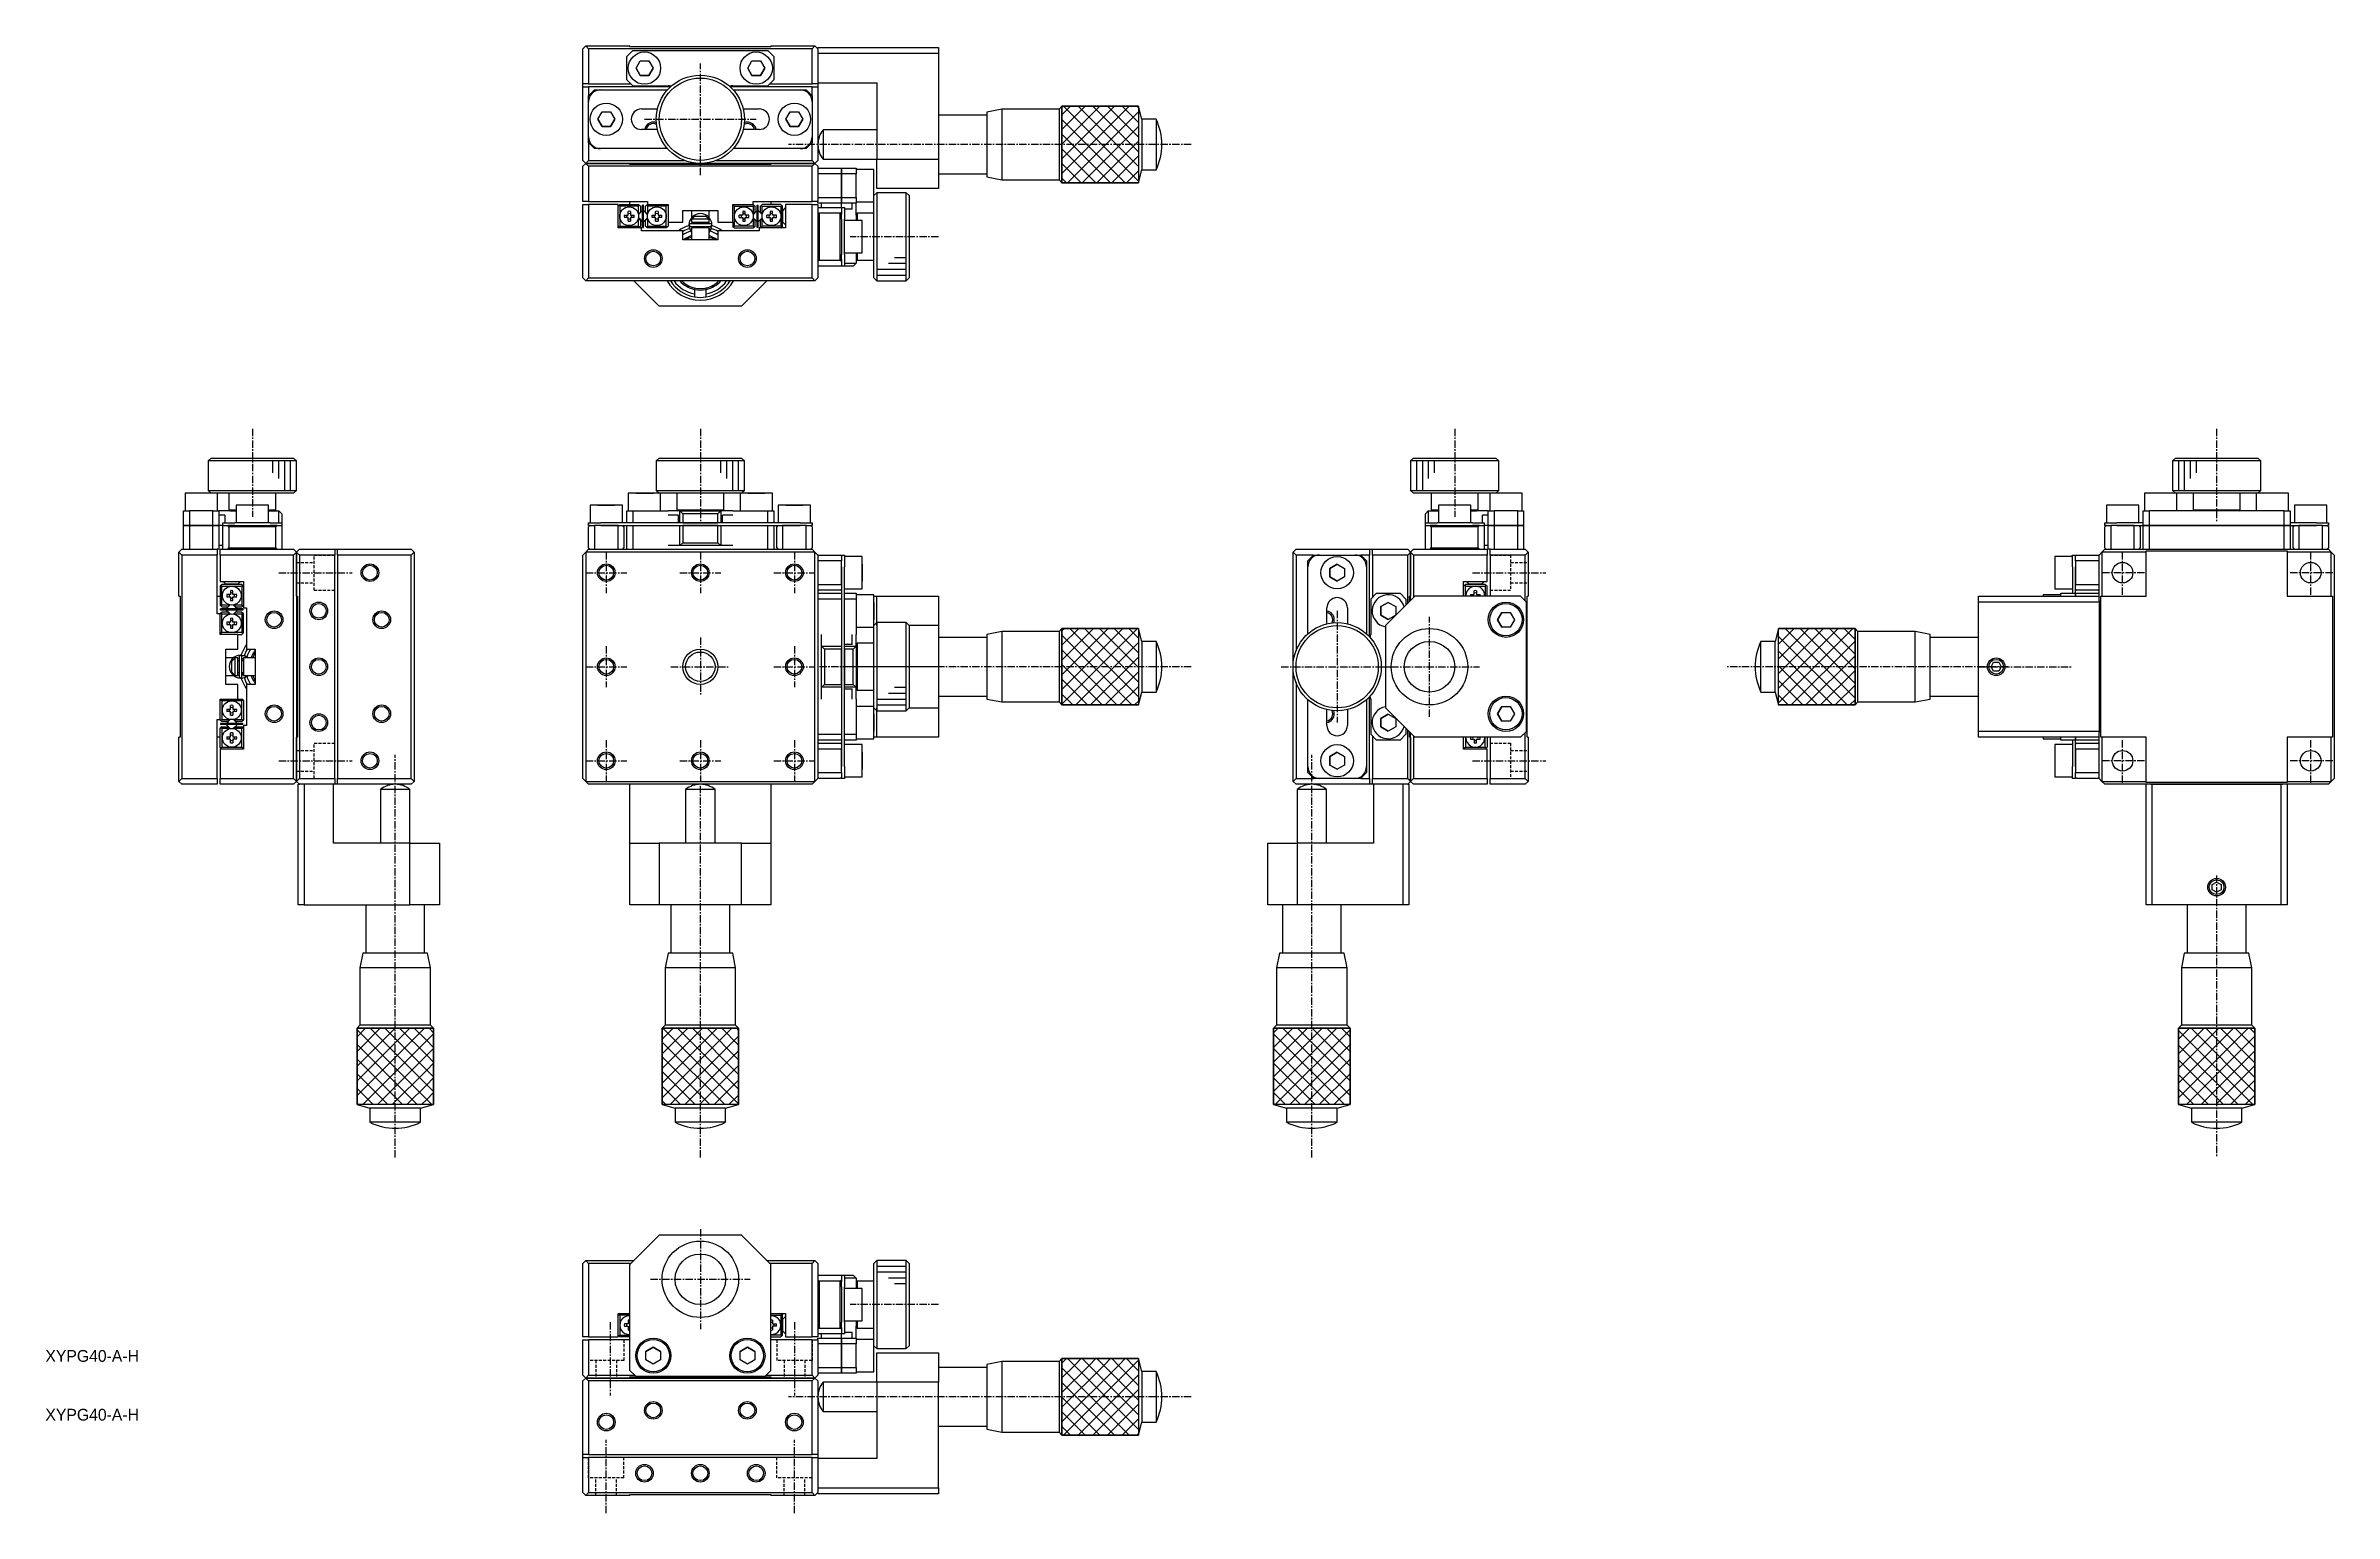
# Model space of a CAD drawing. Extents: x 10 to 399, y -6 to 244.
import ezdxf

# ---------------------------------------------------------------- set-up
doc = ezdxf.new("R2010")
doc.units = 0
doc.linetypes.add('CENTER', pattern=[2, 1.25, -0.25, 0.25, -0.25])
doc.linetypes.add('DASHED', pattern=[0.75, 0.5, -0.25])
doc.layers.get('0').update_dxf_attribs({"linetype": 'CONTINUOUS'})
doc.layers.add('CENTER', color=1, linetype='CENTER')
doc.styles.get("Standard").update_dxf_attribs({"font": 'FGP教科書体NT-M'})

msp = doc.modelspace()

# ---------------------------------------------------------------- texts
at = {"color": 7, "linetype": 'CONTINUOUS'}
for p in [(10, 20), (10, 10)]:
    msp.add_text('XYPG40-A-H', height=2, dxfattribs=at).set_placement(p)

# ---------------------------------------------------------------- linework, layer by layer
at = {"color": 7, "linetype": 'CONTINUOUS'}
for p, q in [((101.39, 243.39), (101.89, 243.89)), ((101.39, 237.39), (101.39, 243.39)), ((101.89, 243.89), (102.39, 243.39)), ((101.89, 243.89), (109.39, 243.89)), ((102.39, 243.39), (102.39, 237.39)), ((140.39, 243.39), (102.39, 243.39)), ((109.89, 243.09), (108.89, 242.09)), ((108.89, 238.09), (108.89, 242.09)), ((109.39, 243.69), (109.39, 243.89)), ((133.39, 243.69), (109.39, 243.69)), ((109.89, 243.09), (132.89, 243.09)), ((110.45, 240.09), (111.17, 241.34)), ((111.17, 241.34), (112.61, 241.34)), ((112.61, 241.34), (113.34, 240.09)), ((129.45, 240.09), (130.17, 241.34)), ((130.17, 241.34), (131.61, 241.34)), ((131.61, 241.34), (132.34, 240.09)), ((133.89, 242.09), (132.89, 243.09)), ((133.39, 243.89), (133.39, 243.69)), ((133.39, 243.89), (140.89, 243.89)), ((133.89, 242.09), (133.89, 238.09)), ((140.39, 243.39), (140.89, 243.89)), ((140.39, 237.39), (140.39, 243.39)), ((140.89, 243.89), (141.39, 243.39)), ((141.39, 243.59), (161.89, 243.59)), ((141.39, 243.39), (141.39, 243.59)), ((141.39, 243.39), (141.39, 237.39)), ((161.89, 242.59), (141.39, 242.59)), ((161.89, 243.59), (161.89, 242.59)), ((161.89, 242.59), (161.89, 224.59)), ((108.89, 238.09), (109.89, 237.09)), ((111.17, 238.84), (110.45, 240.09)), ((110.45, 240.09), (111.17, 238.84)), ((112.61, 238.84), (111.17, 238.84)), ((111.17, 238.84), (112.61, 238.84)), ((113.34, 240.09), (112.61, 238.84)), ((112.61, 238.84), (113.34, 240.09)), ((130.17, 238.84), (129.45, 240.09)), ((129.45, 240.09), (130.17, 238.84)), ((131.61, 238.84), (130.17, 238.84)), ((130.17, 238.84), (131.61, 238.84)), ((132.34, 240.09), (131.61, 238.84)), ((131.61, 238.84), (132.34, 240.09)), ((132.89, 237.09), (133.89, 238.09)), ((141.39, 237.59), (151.39, 237.59)), ((151.39, 237.59), (151.39, 224.59)), ((102.39, 237.39), (101.39, 237.39)), ((101.39, 236.89), (101.39, 237.39)), ((101.39, 236.89), (102.39, 236.89)), ((101.39, 224.39), (101.39, 236.89)), ((102.39, 237.39), (109.59, 237.39)), ((102.39, 236.89), (102.39, 235.39)), ((116.29, 236.89), (102.39, 236.89)), ((102.39, 235.39), (102.59, 235.59)), ((102.39, 234.39), (102.39, 235.39)), ((102.39, 228.39), (102.39, 234.39)), ((103.39, 236.39), (102.59, 235.59)), ((102.59, 235.59), (102.59, 235.27)), ((103.39, 236.39), (104.39, 236.39)), ((104.39, 236.39), (115.8, 236.39)), ((109.89, 237.09), (115.89, 237.09)), ((140.39, 236.89), (126.49, 236.89)), ((126.89, 237.09), (132.89, 237.09)), ((126.98, 236.39), (138.39, 236.39)), ((133.19, 237.39), (140.39, 237.39)), ((138.39, 236.39), (139.39, 236.39)), ((140.19, 235.59), (139.39, 236.39)), ((140.19, 235.27), (140.19, 235.59)), ((140.19, 235.59), (140.39, 235.39)), ((141.39, 237.39), (140.39, 237.39)), ((140.39, 235.39), (140.39, 236.89)), ((140.39, 236.89), (141.39, 236.89)), ((140.39, 235.39), (140.39, 234.39)), ((140.39, 234.39), (140.39, 228.39)), ((141.39, 237.39), (141.39, 236.89)), ((141.39, 236.89), (141.39, 224.39)), ((182.89, 233.59), (182.39, 233.09)), ((182.89, 233.59), (195.89, 233.59)), ((182.89, 220.59), (182.89, 233.59)), ((195.89, 233.59), (195.89, 224.89)), ((196.48, 231.39), (195.89, 233.59)), ((195.89, 233.59), (195.89, 220.59)), ((103.95, 231.39), (104.67, 232.64)), ((104.67, 230.14), (103.95, 231.39)), ((103.95, 231.39), (104.67, 230.14)), ((104.67, 232.64), (106.11, 232.64)), ((106.11, 230.14), (104.67, 230.14)), ((104.67, 230.14), (106.11, 230.14)), ((106.11, 232.64), (106.84, 231.39)), ((106.84, 231.39), (106.11, 230.14)), ((106.11, 230.14), (106.84, 231.39)), ((111.39, 233.14), (114.1, 233.14)), ((114.1, 229.64), (111.39, 229.64)), ((128.68, 233.14), (131.39, 233.14)), ((131.39, 229.64), (128.68, 229.64)), ((135.95, 231.39), (136.67, 232.64)), ((136.67, 230.14), (135.95, 231.39)), ((135.95, 231.39), (136.67, 230.14)), ((136.67, 232.64), (138.11, 232.64)), ((138.11, 230.14), (136.67, 230.14)), ((136.67, 230.14), (138.11, 230.14)), ((138.11, 232.64), (138.84, 231.39)), ((138.84, 231.39), (138.11, 230.14)), ((138.11, 230.14), (138.84, 231.39)), ((170.14, 232.09), (161.89, 232.09)), ((172.64, 233.09), (170.14, 232.59)), ((170.14, 232.59), (170.14, 225.23)), ((172.64, 233.09), (172.64, 225.06)), ((182.39, 233.09), (172.64, 233.09)), ((182.39, 233.09), (182.39, 225.06)), ((196.48, 231.39), (196.48, 225.64)), ((198.89, 231.39), (196.48, 231.39)), ((198.89, 231.39), (198.89, 225.64)), ((102.39, 227.39), (102.39, 228.39)), ((102.59, 227.19), (102.39, 227.39)), ((102.39, 227.39), (102.39, 224.39)), ((102.59, 227.52), (102.59, 227.19)), ((102.59, 227.19), (103.39, 226.39)), ((104.39, 226.39), (103.39, 226.39)), ((115.8, 226.39), (104.39, 226.39)), ((138.39, 226.39), (126.98, 226.39)), ((139.39, 226.39), (138.39, 226.39)), ((139.39, 226.39), (140.19, 227.19)), ((140.19, 227.19), (140.19, 227.52)), ((140.39, 227.39), (140.19, 227.19)), ((140.39, 228.39), (140.39, 227.39)), ((140.39, 224.39), (140.39, 227.39)), ((142.27, 229.59), (142.27, 226.25)), ((151.39, 229.59), (142.27, 229.59)), ((142.27, 226.25), (142.27, 224.59)), ((101.39, 224.39), (101.89, 223.89)), ((101.39, 223.39), (101.89, 223.89)), ((101.39, 217.39), (101.39, 223.39)), ((101.89, 223.89), (102.39, 224.39)), ((121.39, 223.89), (101.89, 223.89)), ((101.89, 223.89), (102.39, 223.39)), ((101.89, 223.89), (109.39, 223.89)), ((102.39, 224.39), (118.7, 224.39)), ((140.39, 223.39), (102.39, 223.39)), ((102.39, 223.39), (102.39, 217.39)), ((109.39, 223.69), (109.39, 223.89)), ((133.39, 223.69), (109.39, 223.69)), ((140.89, 223.89), (121.39, 223.89)), ((124.08, 224.39), (140.39, 224.39)), ((133.39, 223.89), (133.39, 223.69)), ((133.39, 223.89), (140.89, 223.89)), ((140.39, 224.39), (140.89, 223.89)), ((140.39, 223.39), (140.89, 223.89)), ((140.39, 217.39), (140.39, 223.39)), ((140.89, 223.89), (141.39, 224.39)), ((140.89, 223.89), (141.39, 223.39)), ((141.39, 223.39), (141.39, 217.39)), ((141.39, 223.09), (145.39, 223.09)), ((145.39, 222.09), (141.39, 222.09)), ((142.27, 224.59), (151.39, 224.59)), ((145.39, 223.09), (147.89, 223.09)), ((145.39, 222.09), (145.39, 223.09)), ((145.39, 223.09), (145.39, 222.09)), ((147.89, 222.09), (145.39, 222.09)), ((145.39, 222.09), (145.39, 218.09)), ((145.39, 218.09), (145.39, 222.09)), ((147.89, 223.09), (147.89, 222.09)), ((150.89, 222.84), (147.89, 222.84)), ((147.89, 218.09), (147.89, 222.09)), ((150.89, 217.34), (150.89, 222.84)), ((151.39, 224.59), (161.89, 224.59)), ((151.39, 219.59), (151.39, 224.59)), ((161.89, 224.59), (161.89, 219.59)), ((161.89, 222.09), (170.14, 222.09)), ((170.14, 225.23), (170.14, 221.59)), ((172.64, 225.06), (172.64, 221.09)), ((182.39, 225.06), (182.39, 221.09)), ((182.89, 224.89), (182.89, 220.59)), ((195.89, 220.59), (196.48, 222.79)), ((196.48, 225.64), (196.48, 222.79)), ((196.48, 222.79), (198.89, 222.79)), ((198.89, 225.64), (198.89, 222.79)), ((141.39, 218.09), (145.39, 218.09)), ((145.39, 218.09), (147.89, 218.09)), ((145.39, 217.09), (145.39, 218.09)), ((145.39, 218.09), (145.39, 217.09)), ((147.89, 218.09), (147.89, 217.09)), ((151.39, 218.89), (150.89, 218.39)), ((161.89, 219.59), (151.39, 219.59)), ((151.39, 218.89), (151.39, 203.89)), ((156.39, 218.89), (151.39, 218.89)), ((156.39, 203.89), (156.39, 218.89)), ((156.89, 218.39), (156.39, 218.89)), ((156.89, 218.39), (156.89, 204.39)), ((170.14, 221.59), (172.64, 221.09)), ((172.64, 221.09), (182.39, 221.09)), ((182.39, 221.09), (182.89, 220.59)), ((195.89, 220.59), (182.89, 220.59)), ((102.39, 217.39), (101.39, 217.39)), ((101.39, 216.89), (102.39, 216.89)), ((101.39, 204.39), (101.39, 216.89)), ((102.39, 217.39), (112.39, 217.39)), ((107.39, 216.89), (102.39, 216.89)), ((102.39, 216.89), (102.39, 204.39)), ((107.39, 212.89), (107.39, 216.89)), ((107.54, 216.74), (107.39, 216.59)), ((107.54, 216.74), (107.69, 216.89)), ((107.69, 216.59), (107.54, 216.74)), ((107.69, 216.89), (110.89, 216.89)), ((107.69, 216.59), (107.69, 214.89)), ((110.89, 216.59), (107.69, 216.59)), ((107.69, 214.89), (107.69, 213.19)), ((108.47, 215.09), (109.09, 215.09)), ((109.09, 214.69), (108.47, 214.69)), ((109.09, 215.09), (109.09, 215.72)), ((109.09, 214.07), (109.09, 214.69)), ((109.39, 216.89), (109.39, 217.39)), ((109.49, 215.72), (109.49, 215.09)), ((109.49, 215.09), (110.12, 215.09)), ((109.49, 214.69), (109.49, 214.07)), ((110.12, 214.69), (109.49, 214.69)), ((110.85, 215.25), (110.89, 215.29)), ((110.89, 214.49), (110.85, 214.53)), ((111.48, 215.79), (110.87, 215.18)), ((111.13, 214.38), (110.87, 214.64)), ((110.87, 214.61), (111.48, 213.99)), ((110.89, 216.89), (111.04, 216.74)), ((111.04, 216.74), (110.89, 216.59)), ((110.89, 215.29), (110.89, 216.59)), ((110.89, 215.29), (111.19, 215.59)), ((111.19, 214.19), (110.89, 214.49)), ((110.89, 213.19), (110.89, 214.49)), ((111.19, 216.59), (111.04, 216.74)), ((111.52, 213.99), (111.13, 214.38)), ((111.19, 216.59), (111.19, 215.59)), ((111.19, 214.19), (111.19, 213.19)), ((111.54, 212.99), (111.54, 216.79)), ((111.74, 216.79), (111.54, 216.79)), ((111.74, 212.99), (111.74, 216.79)), ((111.77, 215.79), (112.41, 215.15)), ((112.42, 215.18), (111.8, 215.79)), ((111.8, 213.99), (112.42, 214.61)), ((112.24, 216.74), (112.09, 216.59)), ((112.09, 215.59), (112.09, 216.59)), ((112.09, 215.59), (112.39, 215.29)), ((112.39, 214.49), (112.09, 214.19)), ((112.09, 213.19), (112.09, 214.19)), ((112.24, 216.74), (112.39, 216.89)), ((112.39, 216.59), (112.24, 216.74)), ((112.39, 217.39), (112.39, 216.89)), ((112.39, 216.89), (115.89, 216.89)), ((112.39, 216.59), (112.39, 215.29)), ((115.59, 216.59), (112.39, 216.59)), ((112.39, 215.29), (112.43, 215.25)), ((112.43, 214.53), (112.39, 214.49)), ((112.39, 214.49), (112.39, 213.19)), ((113.17, 215.09), (113.79, 215.09)), ((113.79, 214.69), (113.17, 214.69)), ((113.79, 215.09), (113.79, 215.72)), ((113.79, 214.07), (113.79, 214.69)), ((114.19, 215.72), (114.19, 215.09)), ((114.19, 215.09), (114.82, 215.09)), ((114.19, 214.69), (114.19, 214.07)), ((114.82, 214.69), (114.19, 214.69)), ((115.59, 216.89), (115.74, 216.74)), ((115.74, 216.74), (115.59, 216.59)), ((115.59, 214.89), (115.59, 216.59)), ((115.59, 213.19), (115.59, 214.89)), ((115.89, 216.59), (115.74, 216.74)), ((115.89, 216.89), (115.89, 213.89)), ((118.39, 215.89), (120.32, 215.89)), ((118.39, 213.89), (118.39, 215.89)), ((119.89, 215.89), (119.89, 214.62)), ((119.89, 214.62), (119.89, 214.62)), ((119.89, 214.62), (119.89, 214.62)), ((119.95, 214.39), (119.89, 214.39)), ((119.89, 214.39), (119.89, 213.89)), ((119.95, 214.39), (120.48, 214.89)), ((122.84, 214.39), (119.95, 214.39)), ((120.32, 215.89), (122.47, 215.89)), ((120.48, 214.89), (122.31, 214.89)), ((122.31, 214.89), (122.84, 214.39)), ((122.47, 215.89), (124.39, 215.89)), ((122.89, 214.39), (122.84, 214.39)), ((122.89, 214.66), (122.89, 215.89)), ((122.89, 213.89), (122.89, 214.39)), ((124.39, 215.89), (124.39, 213.89)), ((126.89, 216.89), (130.39, 216.89)), ((126.89, 213.89), (126.89, 216.89)), ((126.89, 216.59), (127.04, 216.74)), ((127.19, 216.89), (127.04, 216.74)), ((127.04, 216.74), (127.19, 216.59)), ((127.19, 214.89), (127.19, 216.59)), ((127.19, 216.59), (130.39, 216.59)), ((127.19, 213.19), (127.19, 214.89)), ((128.59, 215.09), (127.97, 215.09)), ((127.97, 214.69), (128.59, 214.69)), ((128.59, 215.72), (128.59, 215.09)), ((128.59, 214.69), (128.59, 214.07)), ((128.99, 215.09), (128.99, 215.72)), ((129.62, 215.09), (128.99, 215.09)), ((128.99, 214.07), (128.99, 214.69)), ((128.99, 214.69), (129.62, 214.69)), ((130.39, 215.29), (130.35, 215.25)), ((130.35, 214.53), (130.39, 214.49)), ((131.02, 215.79), (130.37, 215.15)), ((130.98, 215.79), (130.37, 215.18)), ((130.37, 214.61), (130.98, 213.99)), ((130.39, 216.89), (130.39, 217.39)), ((130.39, 217.39), (140.39, 217.39)), ((130.54, 216.74), (130.39, 216.89)), ((130.39, 216.59), (130.54, 216.74)), ((130.39, 216.59), (130.39, 215.29)), ((130.69, 215.59), (130.39, 215.29)), ((130.39, 214.49), (130.39, 213.19)), ((130.39, 214.49), (130.69, 214.19)), ((130.54, 216.74), (130.69, 216.59)), ((130.69, 215.59), (130.69, 216.59)), ((130.69, 213.19), (130.69, 214.19)), ((131.04, 216.79), (131.24, 216.79)), ((131.04, 212.99), (131.04, 216.79)), ((131.24, 212.99), (131.24, 216.79)), ((131.27, 213.99), (131.65, 214.38)), ((131.92, 215.18), (131.3, 215.79)), ((131.3, 213.99), (131.92, 214.61)), ((131.59, 216.59), (131.74, 216.74)), ((131.59, 216.59), (131.59, 215.59)), ((131.89, 215.29), (131.59, 215.59)), ((131.59, 214.19), (131.89, 214.49)), ((131.59, 214.19), (131.59, 213.19)), ((131.65, 214.38), (131.91, 214.64)), ((131.89, 216.89), (131.74, 216.74)), ((131.74, 216.74), (131.89, 216.59)), ((135.09, 216.89), (131.89, 216.89)), ((131.89, 216.59), (135.09, 216.59)), ((131.89, 215.29), (131.89, 216.59)), ((131.93, 215.25), (131.89, 215.29)), ((131.89, 214.49), (131.93, 214.53)), ((131.89, 213.19), (131.89, 214.49)), ((133.29, 215.09), (132.67, 215.09)), ((132.67, 214.69), (133.29, 214.69)), ((133.29, 215.72), (133.29, 215.09)), ((133.29, 214.69), (133.29, 214.07)), ((133.39, 217.39), (133.39, 216.89)), ((133.69, 215.09), (133.69, 215.72)), ((134.32, 215.09), (133.69, 215.09)), ((133.69, 214.07), (133.69, 214.69)), ((133.69, 214.69), (134.32, 214.69)), ((135.24, 216.74), (135.09, 216.89)), ((135.09, 216.59), (135.24, 216.74)), ((135.09, 216.59), (135.09, 214.89)), ((135.09, 214.89), (135.09, 213.19)), ((135.24, 216.74), (135.39, 216.59)), ((135.39, 213.19), (135.39, 216.59)), ((135.66, 216.14), (135.41, 215.89)), ((135.41, 213.89), (135.41, 215.89)), ((135.89, 216.37), (135.66, 216.14)), ((135.89, 216.89), (135.89, 212.89)), ((140.39, 216.89), (135.89, 216.89)), ((141.39, 217.39), (140.39, 217.39)), ((140.39, 204.39), (140.39, 216.89)), ((140.39, 216.89), (141.39, 216.89)), ((141.39, 217.09), (141.39, 217.39)), ((145.39, 217.09), (141.39, 217.09)), ((141.39, 216.89), (141.39, 204.39)), ((141.39, 216.39), (145.39, 216.39)), ((141.39, 215.59), (141.59, 215.39)), ((141.59, 215.39), (141.59, 207.39)), ((145.19, 215.39), (141.59, 215.39)), ((141.99, 216.39), (141.99, 217.09)), ((145.19, 215.39), (145.39, 215.59)), ((145.19, 207.39), (145.19, 215.39)), ((147.89, 217.09), (145.39, 217.09)), ((145.39, 216.39), (145.39, 217.09)), ((145.39, 216.39), (145.39, 215.59)), ((145.39, 216.39), (145.89, 216.39)), ((145.39, 215.59), (145.39, 215.27)), ((145.39, 215.27), (145.39, 215.59)), ((145.39, 214.39), (145.39, 215.27)), ((145.39, 214.39), (145.39, 208.39)), ((145.89, 216.39), (145.89, 214.39)), ((147.19, 216.09), (145.89, 216.09)), ((145.89, 208.39), (145.89, 214.39)), ((148.89, 214.14), (145.89, 214.14)), ((147.19, 216.09), (147.19, 217.09)), ((147.89, 217.34), (150.89, 217.34)), ((147.89, 215.09), (147.89, 217.09)), ((148.09, 215.39), (147.89, 215.19)), ((147.89, 215.09), (147.89, 214.14)), ((148.09, 215.39), (148.09, 214.14)), ((150.89, 215.39), (148.09, 215.39)), ((148.89, 208.64), (148.89, 214.14)), ((150.89, 204.39), (150.89, 217.34)), ((150.89, 215.39), (150.89, 217.34)), ((150.89, 207.39), (150.89, 215.39)), ((150.89, 207.39), (150.89, 215.39)), ((107.39, 213.19), (107.54, 213.04)), ((111.39, 212.89), (107.39, 212.89)), ((107.54, 213.04), (107.69, 213.19)), ((107.69, 212.89), (107.54, 213.04)), ((107.69, 213.19), (110.89, 213.19)), ((110.89, 213.19), (111.04, 213.04)), ((111.04, 213.04), (110.89, 212.89)), ((111.04, 213.04), (111.19, 213.19)), ((111.39, 212.39), (111.39, 212.89)), ((118.39, 212.39), (111.39, 212.39)), ((111.54, 212.99), (111.74, 212.99)), ((112.09, 213.19), (112.24, 213.04)), ((112.24, 213.04), (112.39, 213.19)), ((112.39, 212.89), (112.24, 213.04)), ((112.39, 213.19), (115.59, 213.19)), ((115.59, 212.89), (112.39, 212.89)), ((115.59, 213.19), (115.74, 213.04)), ((115.74, 213.04), (115.59, 212.89)), ((115.74, 213.04), (115.89, 213.19)), ((115.89, 213.89), (115.89, 213.19)), ((115.89, 213.89), (118.39, 213.89)), ((118.39, 210.89), (118.39, 212.39)), ((124.39, 210.89), (118.39, 210.89)), ((119.6, 212.68), (119.6, 212.68)), ((119.6, 212.68), (119.6, 212.68)), ((119.6, 212.68), (119.6, 212.67)), ((119.6, 212.67), (119.6, 212.67)), ((119.6, 212.67), (119.6, 212.67)), ((119.6, 212.67), (119.6, 212.66)), ((119.6, 212.66), (119.62, 212.62)), ((119.62, 212.62), (119.62, 212.62)), ((119.62, 212.62), (119.62, 212.62)), ((119.62, 212.62), (119.62, 212.62)), ((119.62, 212.62), (119.62, 212.62)), ((119.62, 212.62), (119.63, 212.6)), ((123.13, 213.62), (119.68, 213.62)), ((119.68, 213.17), (123.13, 213.17)), ((119.89, 213.89), (122.89, 213.89)), ((122.89, 212.89), (119.89, 212.89)), ((119.89, 212.89), (119.89, 210.89)), ((119.92, 213.62), (119.99, 213.89)), ((119.99, 212.89), (119.92, 213.17)), ((120.01, 212.94), (120.02, 212.96)), ((120.01, 212.93), (120.01, 212.94)), ((120.01, 212.92), (120.01, 212.93)), ((120.01, 212.9), (120.01, 212.92)), ((120.01, 212.89), (120.01, 212.9)), ((120.02, 212.98), (120.03, 213)), ((120.02, 212.97), (120.02, 212.98)), ((120.02, 212.96), (120.02, 212.97)), ((120.03, 213.01), (120.04, 213.02)), ((120.03, 213), (120.03, 213.01)), ((120.04, 213.02), (120.05, 213.03)), ((120.05, 213.04), (120.06, 213.06)), ((120.05, 213.03), (120.05, 213.04)), ((120.06, 213.06), (120.07, 213.07)), ((120.07, 213.07), (120.08, 213.08)), ((120.08, 213.08), (120.09, 213.09)), ((120.09, 213.09), (120.1, 213.1)), ((120.1, 213.1), (120.11, 213.11)), ((120.11, 213.11), (120.12, 213.11)), ((120.12, 213.11), (120.13, 213.12)), ((120.13, 213.12), (120.14, 213.13)), ((120.14, 213.13), (120.15, 213.14)), ((120.15, 213.14), (120.16, 213.14)), ((120.16, 213.14), (120.17, 213.15)), ((120.17, 213.15), (120.19, 213.15)), ((120.19, 213.15), (120.2, 213.16)), ((120.2, 213.16), (120.21, 213.16)), ((120.21, 213.16), (120.23, 213.17)), ((120.23, 213.17), (120.24, 213.17)), ((120.24, 213.17), (120.25, 213.17)), ((120.25, 213.17), (120.27, 213.17)), ((120.27, 213.17), (120.28, 213.17)), ((120.28, 213.17), (120.29, 213.17)), ((120.39, 213.89), (120.39, 213.62)), ((120.39, 213.17), (120.39, 212.89)), ((120.39, 213.01), (120.39, 212.89)), ((122.39, 213.62), (122.39, 213.89)), ((122.39, 212.89), (122.39, 213.17)), ((122.39, 212.89), (122.39, 213.01)), ((122.39, 212.89), (122.39, 213.01)), ((122.53, 213.17), (122.54, 213.17)), ((122.54, 213.17), (122.56, 213.17)), ((122.56, 213.17), (122.57, 213.17)), ((122.57, 213.17), (122.58, 213.17)), ((122.58, 213.17), (122.6, 213.16)), ((122.6, 213.16), (122.61, 213.16)), ((122.61, 213.16), (122.62, 213.16)), ((122.62, 213.16), (122.63, 213.15)), ((122.63, 213.15), (122.65, 213.15)), ((122.65, 213.15), (122.66, 213.14)), ((122.66, 213.14), (122.67, 213.13)), ((122.67, 213.13), (122.68, 213.13)), ((122.68, 213.13), (122.69, 213.12)), ((122.69, 213.12), (122.7, 213.11)), ((122.7, 213.11), (122.71, 213.1)), ((122.71, 213.1), (122.72, 213.09)), ((122.72, 213.09), (122.73, 213.08)), ((122.73, 213.08), (122.74, 213.07)), ((122.74, 213.07), (122.75, 213.06)), ((122.75, 213.06), (122.76, 213.05)), ((122.76, 213.05), (122.77, 213.04)), ((122.77, 213.04), (122.77, 213.03)), ((122.77, 213.03), (122.78, 213.02)), ((122.78, 213.02), (122.78, 213)), ((122.78, 213), (122.79, 212.99)), ((122.79, 212.99), (122.79, 212.98)), ((122.79, 212.98), (122.8, 212.97)), ((122.8, 212.97), (122.8, 212.95)), ((122.8, 212.95), (122.8, 212.94)), ((122.8, 212.94), (122.8, 212.93)), ((122.8, 212.93), (122.8, 212.91)), ((122.8, 212.91), (122.8, 212.9)), ((122.8, 212.9), (122.8, 212.89)), ((122.82, 213.89), (122.89, 213.62)), ((122.89, 210.89), (122.89, 212.89)), ((122.91, 212.71), (122.89, 212.72)), ((123.19, 212.61), (122.89, 212.71)), ((122.89, 212.14), (123.19, 212.62)), ((122.92, 212.7), (122.91, 212.71)), ((122.94, 212.69), (122.92, 212.7)), ((122.96, 212.69), (122.94, 212.69)), ((122.98, 212.68), (122.96, 212.69)), ((122.99, 212.67), (122.98, 212.68)), ((123.01, 212.66), (122.99, 212.67)), ((123.03, 212.66), (123.01, 212.66)), ((123.05, 212.65), (123.03, 212.66)), ((123.06, 212.64), (123.05, 212.65)), ((123.08, 212.64), (123.06, 212.64)), ((123.09, 212.63), (123.08, 212.64)), ((123.11, 212.63), (123.09, 212.63)), ((123.12, 212.62), (123.11, 212.63)), ((123.14, 212.62), (123.12, 212.62)), ((123.15, 212.62), (123.14, 212.62)), ((123.16, 212.61), (123.15, 212.62)), ((123.17, 212.61), (123.16, 212.61)), ((123.18, 212.61), (123.17, 212.61)), ((123.19, 212.61), (123.18, 212.61)), ((123.18, 212.61), (123.18, 212.61)), ((123.18, 212.58), (123.19, 212.61)), ((123.19, 212.61), (123.36, 213.37)), ((123.19, 212.62), (123.21, 212.65)), ((123.19, 212.62), (123.19, 212.62)), ((123.19, 212.62), (123.19, 212.61)), ((123.19, 212.61), (123.19, 212.61)), ((123.2, 213.17), (123.2, 213.18)), ((123.21, 213.14), (123.2, 213.17)), ((123.23, 213.1), (123.21, 213.14)), ((123.21, 212.65), (123.22, 212.68)), ((123.22, 212.68), (123.23, 212.72)), ((123.23, 213.07), (123.23, 213.1)), ((123.24, 213.03), (123.23, 213.07)), ((123.23, 212.72), (123.24, 212.75)), ((123.25, 213), (123.24, 213.03)), ((123.24, 212.79), (123.25, 212.82)), ((123.24, 212.75), (123.24, 212.79)), ((123.25, 212.96), (123.25, 213)), ((123.25, 212.93), (123.25, 212.96)), ((123.25, 212.89), (123.25, 212.93)), ((123.25, 212.86), (123.25, 212.89)), ((123.25, 212.82), (123.25, 212.86)), ((124.39, 213.89), (126.89, 213.89)), ((124.39, 212.39), (124.39, 210.89)), ((131.39, 212.39), (124.39, 212.39)), ((126.89, 213.89), (126.89, 213.19)), ((127.04, 213.04), (126.89, 213.19)), ((127.19, 213.19), (127.04, 213.04)), ((127.04, 213.04), (127.19, 212.89)), ((130.39, 213.19), (127.19, 213.19)), ((127.19, 212.89), (130.39, 212.89)), ((130.54, 213.04), (130.39, 213.19)), ((130.39, 212.89), (130.54, 213.04)), ((130.69, 213.19), (130.54, 213.04)), ((131.24, 212.99), (131.04, 212.99)), ((131.39, 212.89), (131.39, 212.39)), ((135.89, 212.89), (131.39, 212.89)), ((131.74, 213.04), (131.59, 213.19)), ((131.89, 213.19), (131.74, 213.04)), ((131.74, 213.04), (131.89, 212.89)), ((135.09, 213.19), (131.89, 213.19)), ((135.24, 213.04), (135.09, 213.19)), ((135.09, 212.89), (135.24, 213.04)), ((135.39, 213.19), (135.24, 213.04)), ((135.41, 213.89), (135.66, 213.64)), ((135.66, 213.64), (135.89, 213.41)), ((141.59, 207.39), (141.39, 207.19)), ((145.39, 206.39), (141.39, 206.39)), ((141.59, 207.39), (145.19, 207.39)), ((145.39, 207.19), (145.19, 207.39)), ((145.39, 207.52), (145.39, 208.39)), ((145.39, 207.52), (145.39, 207.19)), ((145.39, 207.19), (145.39, 207.52)), ((145.39, 207.19), (145.39, 206.39)), ((145.89, 206.39), (145.39, 206.39)), ((145.89, 208.64), (148.89, 208.64)), ((145.89, 208.39), (145.89, 206.39)), ((145.89, 206.89), (147.89, 206.89)), ((147.39, 206.39), (145.89, 206.39)), ((147.89, 206.89), (147.39, 206.39)), ((147.89, 208.64), (147.89, 206.89)), ((147.89, 207.59), (148.09, 207.39)), ((148.09, 208.64), (148.09, 207.39)), ((148.09, 207.39), (150.89, 207.39)), ((150.89, 204.39), (150.89, 207.39)), ((101.39, 204.39), (101.89, 203.89)), ((101.89, 203.89), (102.39, 204.39)), ((140.89, 203.89), (101.89, 203.89)), ((102.39, 204.39), (140.39, 204.39)), ((110.09, 203.89), (114.39, 199.59)), ((120.39, 202.71), (120.39, 202.45)), ((120.39, 202.45), (120.39, 201.68)), ((122.39, 202.45), (122.39, 202.71)), ((122.39, 201.18), (122.39, 202.45)), ((122.39, 201.68), (122.39, 202.45)), ((128.39, 199.59), (132.69, 203.89)), ((140.39, 204.39), (140.89, 203.89)), ((140.89, 203.89), (141.39, 204.39)), ((150.89, 204.39), (151.39, 203.89)), ((151.39, 203.89), (156.39, 203.89)), ((156.39, 203.89), (156.89, 204.39)), ((156.39, 203.89), (156.39, 203.89)), ((156.89, 204.39), (156.89, 204.39)), ((128.39, 199.59), (114.39, 199.59)), ((120.39, 201.68), (120.39, 201.18)), ((122.39, 201.18), (122.39, 201.68)), ((38.2, 173.75), (37.7, 173.25)), ((52.7, 173.25), (37.7, 173.25)), ((37.7, 173.25), (37.7, 168.25)), ((38.2, 173.75), (52.2, 173.75)), ((52.2, 173.75), (52.2, 173.75)), ((52.7, 173.25), (52.2, 173.75)), ((52.7, 173.25), (52.7, 173.25)), ((52.7, 168.25), (52.7, 173.25)), ((114.39, 173.75), (113.89, 173.25)), ((121.31, 173.25), (113.89, 173.25)), ((113.89, 173.25), (113.89, 168.25)), ((114.39, 173.75), (121.32, 173.75)), ((128.89, 173.25), (121.31, 173.25)), ((121.32, 173.75), (128.39, 173.75)), ((128.89, 173.25), (128.39, 173.75)), ((128.89, 168.25), (128.89, 173.25)), ((242.7, 173.75), (242.2, 173.25)), ((257.2, 173.25), (242.2, 173.25)), ((242.2, 173.25), (242.2, 168.25)), ((242.7, 173.75), (256.7, 173.75)), ((242.7, 173.75), (256.7, 173.75)), ((242.7, 173.75), (242.7, 173.75)), ((257.2, 173.25), (256.7, 173.75)), ((257.2, 168.25), (257.2, 173.25)), ((372.28, 173.75), (371.78, 173.25)), ((386.78, 173.25), (371.78, 173.25)), ((371.78, 173.25), (371.78, 168.25)), ((372.28, 173.75), (386.28, 173.75)), ((386.78, 173.25), (386.28, 173.75)), ((386.78, 168.25), (386.78, 173.25)), ((39.25, 167.75), (33.75, 167.75)), ((33.75, 167.75), (33.75, 164.75)), ((37.7, 168.25), (52.7, 168.25)), ((37.7, 168.25), (38.2, 167.75)), ((52.2, 167.75), (39.25, 167.75)), ((41.2, 167.75), (39.25, 167.75)), ((39.25, 164.75), (39.25, 167.75)), ((49.2, 167.75), (41.2, 167.75)), ((49.2, 167.75), (41.2, 167.75)), ((41.2, 167.75), (41.2, 164.95)), ((52.2, 167.75), (49.2, 167.75)), ((49.2, 164.95), (49.2, 167.75)), ((52.2, 167.75), (52.7, 168.25)), ((111.89, 167.75), (109.14, 167.75)), ((114.39, 167.75), (109.14, 167.75)), ((109.14, 167.75), (109.14, 164.75)), ((111.17, 167.75), (110.45, 167.75)), ((110.45, 167.75), (111.17, 167.75)), ((112.61, 167.75), (111.17, 167.75)), ((111.17, 167.75), (112.61, 167.75)), ((114.39, 167.75), (111.89, 167.75)), ((113.34, 167.75), (112.61, 167.75)), ((112.61, 167.75), (113.34, 167.75)), ((113.89, 168.25), (128.89, 168.25)), ((113.89, 168.25), (114.39, 167.75)), ((128.39, 167.75), (114.39, 167.75)), ((114.64, 164.75), (114.64, 167.75)), ((117.39, 167.75), (117.39, 164.95)), ((125.39, 164.95), (125.39, 167.75)), ((128.14, 167.75), (128.14, 164.75)), ((128.39, 167.75), (128.89, 168.25)), ((130.89, 167.75), (128.39, 167.75)), ((133.64, 167.75), (128.39, 167.75)), ((130.17, 167.75), (129.45, 167.75)), ((129.45, 167.75), (130.17, 167.75)), ((131.61, 167.75), (130.17, 167.75)), ((130.17, 167.75), (131.61, 167.75)), ((133.64, 167.75), (130.89, 167.75)), ((132.34, 167.75), (131.61, 167.75)), ((131.61, 167.75), (132.34, 167.75)), ((133.64, 164.75), (133.64, 167.75)), ((242.2, 168.25), (257.2, 168.25)), ((242.2, 168.25), (242.7, 167.75)), ((255.65, 167.75), (242.7, 167.75)), ((245.7, 167.75), (245.7, 164.95)), ((253.7, 164.95), (253.7, 167.75)), ((261.15, 167.75), (255.65, 167.75)), ((255.65, 167.75), (255.65, 164.75)), ((256.7, 167.75), (257.2, 168.25)), ((257.2, 168.25), (257.2, 168.25)), ((261.15, 164.75), (261.15, 167.75)), ((369.78, 167.75), (367.03, 167.75)), ((367.03, 167.75), (367.03, 164.75)), ((372.53, 167.75), (369.78, 167.75)), ((371.78, 168.25), (379.2, 168.25)), ((371.78, 168.25), (372.28, 167.75)), ((379.2, 167.75), (372.53, 167.75)), ((372.53, 164.75), (372.53, 167.75)), ((375.28, 167.75), (375.28, 164.95)), ((379.2, 168.25), (386.78, 168.25)), ((386.03, 167.75), (379.2, 167.75)), ((383.28, 164.95), (383.28, 167.75)), ((388.78, 167.75), (386.03, 167.75)), ((386.03, 167.75), (386.03, 164.75)), ((386.28, 167.75), (386.78, 168.25)), ((391.53, 167.75), (388.78, 167.75)), ((391.53, 164.75), (391.53, 167.75)), ((33.5, 162.25), (33.5, 164.75)), ((33.5, 164.75), (34.5, 164.75)), ((34.5, 164.75), (34.5, 162.25)), ((38.5, 164.75), (34.5, 164.75)), ((38.5, 162.25), (38.5, 164.75)), ((38.5, 164.75), (39.5, 164.75)), ((39.5, 164.75), (39.5, 162.25)), ((41.5, 164.75), (39.5, 164.75)), ((40.5, 164.05), (39.5, 164.05)), ((40.5, 164.05), (40.5, 162.75)), ((41.2, 164.95), (42.45, 164.95)), ((41.2, 164.95), (41.4, 164.75)), ((41.5, 164.75), (42.45, 164.75)), ((47.95, 165.75), (42.45, 165.75)), ((42.45, 165.75), (42.45, 162.75)), ((47.95, 162.75), (47.95, 165.75)), ((47.95, 164.95), (49.2, 164.95)), ((47.95, 164.75), (49.7, 164.75)), ((49, 164.75), (49.2, 164.95)), ((49.7, 162.75), (49.7, 164.75)), ((49.7, 164.75), (50.2, 164.25)), ((50.2, 164.25), (50.2, 162.75)), ((105.39, 165.75), (102.64, 165.75)), ((108.14, 165.75), (102.64, 165.75)), ((102.64, 165.75), (102.64, 162.75)), ((104.67, 165.75), (103.95, 165.75)), ((103.95, 165.75), (104.67, 165.75)), ((106.11, 165.75), (104.67, 165.75)), ((104.67, 165.75), (106.11, 165.75)), ((108.14, 165.75), (105.39, 165.75)), ((106.84, 165.75), (106.11, 165.75)), ((106.11, 165.75), (106.84, 165.75)), ((108.14, 162.75), (108.14, 165.75)), ((108.89, 162.75), (108.89, 164.75)), ((108.89, 164.75), (109.89, 164.75)), ((109.89, 164.75), (109.89, 162.75)), ((109.89, 164.75), (115.89, 164.75)), ((117.59, 164.75), (115.89, 164.75)), ((117.62, 164.05), (115.89, 164.05)), ((117.39, 164.95), (125.39, 164.95)), ((117.39, 164.95), (117.59, 164.75)), ((117.89, 164.75), (117.59, 164.75)), ((117.62, 164.05), (117.62, 162.75)), ((117.89, 164.75), (120.14, 164.75)), ((117.89, 164.75), (118.39, 164.25)), ((117.89, 162.75), (117.89, 164.75)), ((118.39, 164.25), (118.39, 162.75)), ((124.39, 164.25), (118.39, 164.25)), ((120.14, 164.75), (122.64, 164.75)), ((122.64, 164.75), (124.89, 164.75)), ((124.89, 164.75), (124.39, 164.25)), ((124.39, 162.75), (124.39, 164.25)), ((125.19, 164.75), (124.89, 164.75)), ((124.89, 164.75), (124.89, 162.75)), ((126.89, 164.05), (125.16, 164.05)), ((125.16, 162.75), (125.16, 164.05)), ((125.19, 164.75), (125.39, 164.95)), ((126.89, 164.75), (125.19, 164.75)), ((126.89, 164.75), (132.89, 164.75)), ((132.89, 162.75), (132.89, 164.75)), ((132.89, 164.75), (133.89, 164.75)), ((133.89, 164.75), (133.89, 162.75)), ((137.39, 165.75), (134.64, 165.75)), ((140.14, 165.75), (134.64, 165.75)), ((134.64, 165.75), (134.64, 162.75)), ((136.67, 165.75), (135.95, 165.75)), ((135.95, 165.75), (136.67, 165.75)), ((138.11, 165.75), (136.67, 165.75)), ((136.67, 165.75), (138.11, 165.75)), ((140.14, 165.75), (137.39, 165.75)), ((138.84, 165.75), (138.11, 165.75)), ((138.11, 165.75), (138.84, 165.75)), ((140.14, 162.75), (140.14, 165.75)), ((245.2, 164.75), (244.7, 164.25)), ((244.7, 162.75), (244.7, 164.25)), ((245.2, 164.75), (245.2, 162.75)), ((245.2, 164.75), (246.95, 164.75)), ((245.7, 164.95), (246.95, 164.95)), ((245.7, 164.95), (245.9, 164.75)), ((252.45, 165.75), (246.95, 165.75)), ((246.95, 165.75), (246.95, 162.75)), ((252.45, 162.75), (252.45, 165.75)), ((252.45, 164.95), (253.7, 164.95)), ((252.45, 164.75), (253.4, 164.75)), ((255.4, 164.75), (253.4, 164.75)), ((253.5, 164.75), (253.7, 164.95)), ((255.4, 164.05), (254.4, 164.05)), ((254.4, 162.75), (254.4, 164.05)), ((255.4, 162.25), (255.4, 164.75)), ((255.4, 164.75), (256.4, 164.75)), ((256.4, 164.75), (256.4, 162.25)), ((260.4, 164.75), (256.4, 164.75)), ((260.4, 162.25), (260.4, 164.75)), ((260.4, 164.75), (261.4, 164.75)), ((261.4, 164.75), (261.4, 162.25)), ((363.28, 165.75), (360.53, 165.75)), ((360.53, 165.75), (360.53, 162.75)), ((366.03, 165.75), (363.28, 165.75)), ((366.03, 162.75), (366.03, 165.75)), ((366.78, 162.25), (366.78, 164.75)), ((366.78, 164.75), (367.78, 164.75)), ((367.78, 164.75), (367.78, 162.25)), ((378.03, 164.75), (367.78, 164.75)), ((375.28, 164.95), (379.24, 164.95)), ((375.28, 164.95), (375.48, 164.75)), ((380.53, 164.75), (378.03, 164.75)), ((379.24, 164.95), (383.28, 164.95)), ((390.78, 164.75), (380.53, 164.75)), ((383.08, 164.75), (383.28, 164.95)), ((390.78, 162.25), (390.78, 164.75)), ((390.78, 164.75), (391.78, 164.75)), ((391.78, 164.75), (391.78, 162.25)), ((395.28, 165.75), (392.53, 165.75)), ((392.53, 165.75), (392.53, 162.75)), ((398.03, 165.75), (395.28, 165.75)), ((398.03, 162.75), (398.03, 165.75)), ((34.5, 162.25), (33.5, 162.25)), ((33.5, 158.25), (33.5, 162.25)), ((33.5, 162.25), (34.5, 162.25)), ((34.5, 162.25), (38.5, 162.25)), ((34.5, 162.25), (34.5, 158.25)), ((38.5, 162.25), (34.5, 162.25)), ((39.5, 162.25), (38.5, 162.25)), ((38.5, 158.25), (38.5, 162.25)), ((38.5, 162.25), (39.5, 162.25)), ((39.5, 162.25), (39.5, 158.25)), ((40.2, 162.25), (39.5, 162.25)), ((40.2, 162.25), (40.2, 162.75)), ((40.2, 162.75), (42.2, 162.75)), ((40.2, 158.25), (40.2, 162.25)), ((40.2, 162.25), (41, 162.25)), ((41.2, 162.05), (41, 162.25)), ((41, 162.25), (41.33, 162.25)), ((41.33, 162.25), (41, 162.25)), ((49.2, 162.05), (41.2, 162.05)), ((41.2, 162.05), (41.2, 158.45)), ((42.2, 162.25), (41.33, 162.25)), ((48.2, 162.75), (42.2, 162.75)), ((42.2, 162.25), (48.2, 162.25)), ((48.2, 162.75), (50.2, 162.75)), ((49.07, 162.25), (48.2, 162.25)), ((49.07, 162.25), (49.4, 162.25)), ((49.4, 162.25), (49.07, 162.25)), ((49.4, 162.25), (49.2, 162.05)), ((49.2, 158.45), (49.2, 162.05)), ((49.4, 162.25), (50.2, 162.25)), ((50.2, 162.75), (50.2, 162.25)), ((50.2, 162.25), (50.2, 158.25)), ((102.39, 162.25), (102.39, 162.75)), ((102.39, 162.75), (104.39, 162.75)), ((102.59, 162.25), (102.39, 162.05)), ((102.59, 162.25), (102.39, 162.25)), ((102.39, 158.45), (102.39, 162.05)), ((102.59, 162.25), (103.39, 162.25)), ((103.39, 162.25), (103.39, 158.25)), ((104.39, 162.25), (103.39, 162.25)), ((104.39, 162.25), (103.39, 162.25)), ((118.39, 162.75), (104.39, 162.75)), ((107.39, 162.25), (104.39, 162.25)), ((104.39, 162.25), (107.39, 162.25)), ((107.39, 158.25), (107.39, 162.25)), ((107.39, 162.25), (118.39, 162.25)), ((108.39, 162.05), (108.19, 162.25)), ((108.39, 162.05), (108.39, 158.45)), ((108.89, 158.25), (108.89, 162.25)), ((109.89, 162.25), (109.89, 158.25)), ((117.89, 158.85), (117.89, 162.25)), ((118.39, 162.75), (124.39, 162.75)), ((124.39, 162.75), (118.39, 162.75)), ((118.39, 162.25), (124.39, 162.25)), ((118.39, 162.25), (118.39, 159.35)), ((124.39, 162.25), (118.39, 162.25)), ((138.39, 162.75), (124.39, 162.75)), ((124.39, 162.25), (135.39, 162.25)), ((124.39, 159.35), (124.39, 162.25)), ((124.89, 162.25), (124.89, 158.85)), ((132.89, 158.25), (132.89, 162.25)), ((133.89, 162.25), (133.89, 158.25)), ((134.59, 162.25), (134.39, 162.05)), ((134.39, 158.45), (134.39, 162.05)), ((135.39, 162.25), (135.39, 158.25)), ((138.39, 162.25), (135.39, 162.25)), ((135.39, 162.25), (138.39, 162.25)), ((138.39, 162.75), (140.39, 162.75)), ((139.39, 162.25), (138.39, 162.25)), ((139.39, 162.25), (138.39, 162.25)), ((139.39, 158.25), (139.39, 162.25)), ((139.39, 162.25), (140.19, 162.25)), ((140.39, 162.05), (140.19, 162.25)), ((140.39, 162.25), (140.19, 162.25)), ((140.39, 162.75), (140.39, 162.25)), ((140.39, 162.05), (140.39, 158.45)), ((244.7, 162.25), (244.7, 162.75)), ((244.7, 162.75), (246.7, 162.75)), ((244.7, 158.25), (244.7, 162.25)), ((244.7, 162.25), (245.5, 162.25)), ((245.7, 162.05), (245.5, 162.25)), ((245.5, 162.25), (245.83, 162.25)), ((245.83, 162.25), (245.5, 162.25)), ((253.7, 162.05), (245.7, 162.05)), ((245.7, 162.05), (245.7, 158.45)), ((246.7, 162.25), (245.83, 162.25)), ((252.7, 162.75), (246.7, 162.75)), ((246.7, 162.25), (252.7, 162.25)), ((252.7, 162.75), (254.7, 162.75)), ((253.57, 162.25), (252.7, 162.25)), ((253.57, 162.25), (253.9, 162.25)), ((253.9, 162.25), (253.57, 162.25)), ((253.9, 162.25), (253.7, 162.05)), ((253.7, 158.45), (253.7, 162.05)), ((253.9, 162.25), (254.7, 162.25)), ((254.7, 162.75), (254.7, 162.25)), ((254.7, 162.25), (254.7, 158.25)), ((255.4, 162.25), (254.7, 162.25)), ((256.4, 162.25), (255.4, 162.25)), ((255.4, 158.25), (255.4, 162.25)), ((255.4, 162.25), (256.4, 162.25)), ((256.4, 162.25), (260.4, 162.25)), ((256.4, 162.25), (256.4, 158.25)), ((260.4, 162.25), (256.4, 162.25)), ((261.4, 162.25), (260.4, 162.25)), ((260.4, 158.25), (260.4, 162.25)), ((260.4, 162.25), (261.4, 162.25)), ((261.4, 162.25), (261.4, 158.25)), ((360.28, 162.25), (360.28, 162.75)), ((360.28, 162.75), (362.28, 162.75)), ((360.48, 162.25), (360.28, 162.05)), ((360.48, 162.25), (360.28, 162.25)), ((360.28, 158.45), (360.28, 162.05)), ((360.48, 162.25), (361.28, 162.25)), ((361.28, 162.25), (361.28, 158.25)), ((362.28, 162.25), (361.28, 162.25)), ((362.28, 162.25), (361.28, 162.25)), ((366.78, 162.75), (362.28, 162.75)), ((365.28, 162.25), (362.28, 162.25)), ((362.28, 162.25), (365.28, 162.25)), ((365.28, 158.25), (365.28, 162.25)), ((365.28, 162.25), (366.78, 162.25)), ((366.28, 162.05), (366.08, 162.25)), ((366.28, 162.05), (366.28, 158.45)), ((367.78, 162.25), (366.78, 162.25)), ((366.78, 158.25), (366.78, 162.25)), ((366.78, 162.25), (367.78, 162.25)), ((367.78, 162.25), (390.78, 162.25)), ((367.78, 162.25), (367.78, 158.25)), ((390.78, 162.25), (367.78, 162.25)), ((391.78, 162.25), (390.78, 162.25)), ((390.78, 158.25), (390.78, 162.25)), ((390.78, 162.25), (391.78, 162.25)), ((396.28, 162.75), (391.78, 162.75)), ((391.78, 162.25), (393.28, 162.25)), ((391.78, 162.25), (391.78, 158.25)), ((392.48, 162.25), (392.28, 162.05)), ((392.28, 158.45), (392.28, 162.05)), ((393.28, 162.25), (393.28, 158.25)), ((396.28, 162.25), (393.28, 162.25)), ((393.28, 162.25), (396.28, 162.25)), ((396.28, 162.75), (398.28, 162.75)), ((397.28, 162.25), (396.28, 162.25)), ((397.28, 162.25), (396.28, 162.25)), ((397.28, 158.25), (397.28, 162.25)), ((397.28, 162.25), (398.08, 162.25)), ((398.28, 162.05), (398.08, 162.25)), ((398.28, 162.25), (398.08, 162.25)), ((398.28, 162.75), (398.28, 162.25)), ((398.28, 162.05), (398.28, 158.45)), ((32.7, 157.75), (33.2, 158.25)), ((32.7, 150.25), (32.7, 157.75)), ((33.2, 157.25), (32.7, 157.75)), ((33.2, 158.25), (39.2, 158.25)), ((33.2, 157.25), (33.2, 119.25)), ((39.2, 157.25), (33.2, 157.25)), ((39.5, 158.25), (39.2, 158.25)), ((39.2, 158.25), (39.2, 157.25)), ((39.2, 147.25), (39.2, 157.25)), ((40.2, 158.85), (39.5, 158.85)), ((39.7, 158.25), (52.2, 158.25)), ((39.7, 157.25), (39.7, 158.25)), ((39.7, 157.25), (39.7, 152.75)), ((52.2, 157.25), (39.7, 157.25)), ((41, 158.25), (41.2, 158.45)), ((41.2, 158.45), (49.2, 158.45)), ((49.2, 158.45), (49.4, 158.25)), ((52.7, 157.75), (52.2, 158.25)), ((52.2, 157.25), (52.7, 157.75)), ((52.2, 119.25), (52.2, 157.25)), ((52.7, 157.75), (53.2, 158.25)), ((52.7, 157.75), (52.7, 118.75)), ((52.7, 150.25), (52.7, 157.75)), ((53.2, 157.25), (52.7, 157.75)), ((53.2, 158.25), (59.2, 158.25)), ((53.2, 157.25), (53.2, 119.25)), ((59.2, 157.25), (53.2, 157.25)), ((59.2, 158.25), (59.2, 157.25)), ((59.2, 158.25), (59.7, 158.25)), ((59.2, 119.25), (59.2, 157.25)), ((59.7, 158.25), (72.2, 158.25)), ((59.7, 157.25), (59.7, 158.25)), ((59.7, 157.25), (59.7, 119.25)), ((72.2, 157.25), (59.7, 157.25)), ((72.7, 157.75), (72.2, 158.25)), ((72.2, 157.25), (72.7, 157.75)), ((72.2, 119.25), (72.2, 157.25)), ((72.7, 157.75), (72.7, 118.75)), ((101.39, 157.25), (101.89, 157.75)), ((101.39, 119.25), (101.39, 157.25)), ((101.89, 157.75), (102.39, 158.25)), ((140.89, 157.75), (101.89, 157.75)), ((101.89, 157.75), (101.89, 118.75)), ((102.39, 158.45), (102.59, 158.25)), ((102.39, 158.25), (140.39, 158.25)), ((108.19, 158.25), (108.39, 158.45)), ((117.89, 158.85), (115.89, 158.85)), ((118.39, 159.35), (117.89, 158.85)), ((124.89, 158.85), (117.89, 158.85)), ((118.39, 159.35), (124.39, 159.35)), ((124.39, 159.35), (124.89, 158.85)), ((126.89, 158.85), (124.89, 158.85)), ((134.39, 158.45), (134.59, 158.25)), ((140.19, 158.25), (140.39, 158.45)), ((140.39, 158.25), (140.89, 157.75)), ((140.89, 118.75), (140.89, 157.75)), ((140.89, 157.75), (141.39, 157.25)), ((141.39, 157.25), (141.39, 119.25)), ((141.59, 157.25), (141.39, 157.05)), ((145.39, 156.25), (141.39, 156.25)), ((141.59, 157.25), (145.19, 157.25)), ((145.39, 157.05), (145.19, 157.25)), ((145.39, 157.05), (145.39, 157.25)), ((145.39, 157.25), (145.89, 157.25)), ((145.39, 157.05), (145.39, 156.25)), ((145.39, 155.25), (145.39, 156.25)), ((145.39, 155.25), (145.39, 156.25)), ((145.89, 157.25), (145.89, 155.25)), ((148.89, 157), (145.89, 157)), ((148.89, 154.25), (148.89, 157)), ((148.89, 151.5), (148.89, 157)), ((148.89, 154.97), (148.89, 155.69)), ((148.89, 155.69), (148.89, 154.97)), ((222.7, 158.25), (222.2, 157.75)), ((222.2, 157.75), (222.7, 157.25)), ((222.2, 138.25), (222.2, 157.75)), ((222.7, 158.25), (235.2, 158.25)), ((225.7, 157.25), (222.7, 157.25)), ((222.7, 157.25), (222.7, 140.94)), ((225.5, 157.05), (224.7, 156.25)), ((224.7, 155.25), (224.7, 156.25)), ((225.5, 157.05), (225.7, 157.25)), ((225.83, 157.05), (225.5, 157.05)), ((225.7, 157.25), (226.7, 157.25)), ((226.7, 157.25), (232.7, 157.25)), ((228.45, 154.97), (229.7, 155.69)), ((229.7, 155.69), (228.45, 154.97)), ((229.7, 155.69), (230.95, 154.97)), ((232.7, 157.25), (233.7, 157.25)), ((233.9, 157.05), (233.57, 157.05)), ((233.7, 157.25), (233.9, 157.05)), ((235.2, 157.25), (233.7, 157.25)), ((234.7, 156.25), (233.9, 157.05)), ((234.7, 156.25), (234.7, 155.25)), ((235.2, 158.25), (235.2, 157.25)), ((235.2, 158.25), (235.7, 158.25)), ((235.2, 143.35), (235.2, 157.25)), ((235.7, 158.25), (241.7, 158.25)), ((235.7, 157.25), (235.7, 158.25)), ((241.7, 157.25), (235.7, 157.25)), ((235.7, 157.25), (235.7, 150.05)), ((241.7, 158.25), (242.2, 157.75)), ((242.2, 157.75), (241.7, 157.25)), ((241.7, 149.05), (241.7, 157.25)), ((242.7, 158.25), (242.2, 157.75)), ((242.2, 149.55), (242.2, 157.75)), ((242.2, 157.75), (242.7, 157.25)), ((242.2, 157.75), (242.2, 150.25)), ((242.7, 158.25), (255.2, 158.25)), ((242.7, 157.25), (242.7, 150.05)), ((255.2, 157.25), (242.7, 157.25)), ((245.5, 158.25), (245.7, 158.45)), ((245.7, 158.45), (253.7, 158.45)), ((253.7, 158.45), (253.9, 158.25)), ((255.4, 158.85), (254.7, 158.85)), ((255.2, 158.25), (255.2, 157.25)), ((255.2, 152.75), (255.2, 157.25)), ((255.7, 158.25), (255.4, 158.25)), ((255.7, 157.25), (255.7, 158.25)), ((255.7, 158.25), (261.7, 158.25)), ((255.7, 157.25), (255.7, 150.25)), ((261.7, 157.25), (255.7, 157.25)), ((261.7, 158.25), (262.2, 157.75)), ((262.2, 157.75), (261.7, 157.25)), ((261.7, 149.45), (261.7, 157.25)), ((262.2, 157.75), (262.2, 150.25)), ((351.78, 157), (351.78, 154.25)), ((354.78, 157), (351.78, 157)), ((354.78, 157.25), (355.28, 157.25)), ((354.78, 155.25), (354.78, 157.25)), ((355.48, 157.25), (355.28, 157.05)), ((355.28, 157.25), (355.28, 157.05)), ((355.28, 156.25), (355.28, 157.05)), ((355.28, 156.25), (355.28, 155.25)), ((359.28, 156.25), (355.28, 156.25)), ((355.28, 156.25), (355.28, 155.25)), ((355.48, 157.25), (359.08, 157.25)), ((359.28, 157.05), (359.08, 157.25)), ((359.78, 157.75), (359.28, 157.25)), ((359.28, 149.45), (359.28, 157.25)), ((360.28, 158.25), (359.78, 157.75)), ((359.78, 157.75), (359.78, 150.25)), ((367.28, 157.75), (359.78, 157.75)), ((360.28, 158.45), (360.48, 158.25)), ((360.28, 158.25), (398.28, 158.25)), ((366.08, 158.25), (366.28, 158.45)), ((367.28, 157.95), (391.28, 157.95)), ((367.28, 157.75), (367.28, 157.95)), ((367.28, 150.25), (367.28, 157.75)), ((391.28, 157.95), (391.28, 157.75)), ((398.78, 157.75), (391.28, 157.75)), ((391.28, 157.75), (391.28, 150.25)), ((392.28, 158.45), (392.48, 158.25)), ((398.08, 158.25), (398.28, 158.45)), ((398.78, 157.75), (398.28, 158.25)), ((398.78, 150.25), (398.78, 157.75)), ((399.28, 157.25), (398.78, 157.75)), ((399.28, 157.25), (399.28, 119.25)), ((39.7, 152.75), (43.7, 152.75)), ((39.85, 152.1), (39.7, 151.95)), ((39.7, 151.95), (39.7, 148.75)), ((39.85, 152.1), (40, 152.25)), ((40, 151.95), (39.85, 152.1)), ((43.4, 152.25), (40, 152.25)), ((40, 148.75), (40, 151.95)), ((40, 151.95), (41.7, 151.95)), ((40.22, 152.75), (40.45, 152.52)), ((40.45, 152.52), (40.7, 152.27)), ((42.7, 152.27), (40.7, 152.27)), ((41.7, 151.95), (43.4, 151.95)), ((42.7, 152.27), (42.95, 152.52)), ((42.95, 152.52), (43.18, 152.75)), ((43.4, 152.25), (43.55, 152.1)), ((43.55, 152.1), (43.4, 151.95)), ((43.4, 151.95), (43.4, 148.75)), ((43.7, 151.95), (43.55, 152.1)), ((43.7, 152.75), (43.7, 148.25)), ((141.39, 152.25), (145.39, 152.25)), ((145.39, 152.25), (145.39, 155.25)), ((145.39, 155.25), (145.39, 152.25)), ((145.39, 152.25), (145.39, 141.25)), ((145.89, 141.25), (145.89, 155.25)), ((148.89, 153.53), (148.89, 154.97)), ((148.89, 154.97), (148.89, 153.53)), ((148.89, 151.5), (148.89, 154.25)), ((148.89, 152.81), (148.89, 153.53)), ((148.89, 153.53), (148.89, 152.81)), ((224.7, 143.84), (224.7, 155.25)), ((228.45, 153.53), (228.45, 154.97)), ((228.45, 154.97), (228.45, 153.53)), ((229.7, 152.81), (228.45, 153.53)), ((228.45, 153.53), (229.7, 152.81)), ((230.95, 153.53), (229.7, 152.81)), ((230.95, 154.97), (230.95, 153.53)), ((234.7, 155.25), (234.7, 143.84)), ((251.2, 152.75), (255.2, 152.75)), ((251.2, 150.25), (251.2, 152.75)), ((251.35, 152.1), (251.2, 151.95)), ((251.35, 152.1), (251.5, 152.25)), ((251.5, 151.95), (251.35, 152.1)), ((254.9, 152.25), (251.5, 152.25)), ((251.5, 150.25), (251.5, 151.95)), ((251.5, 151.95), (253.2, 151.95)), ((251.72, 152.75), (251.95, 152.52)), ((251.95, 152.52), (252.2, 152.27)), ((253.2, 152.27), (252.2, 152.27)), ((254.2, 152.27), (253.2, 152.27)), ((253.2, 151.95), (254.9, 151.95)), ((254.2, 152.27), (254.45, 152.52)), ((254.45, 152.52), (254.68, 152.75)), ((254.9, 152.25), (255.05, 152.1)), ((255.05, 152.1), (254.9, 151.95)), ((254.9, 151.95), (254.9, 150.25)), ((255.2, 151.95), (255.05, 152.1)), ((255.2, 150.25), (255.2, 151.95)), ((351.78, 154.25), (351.78, 151.5)), ((354.78, 155.25), (354.78, 150.75)), ((355.28, 155.25), (355.28, 152.25)), ((355.28, 152.25), (355.28, 155.25)), ((355.28, 152.25), (359.28, 152.25)), ((355.28, 150.75), (355.28, 152.25)), ((32.7, 150.25), (32.9, 150.25)), ((32.9, 150.25), (32.9, 126.25)), ((39.2, 150.25), (39.7, 150.25)), ((39.7, 148.75), (39.85, 148.6)), ((39.8, 147.9), (39.8, 148.1)), ((43.6, 148.1), (39.8, 148.1)), ((39.85, 148.6), (40, 148.75)), ((40, 148.45), (39.85, 148.6)), ((41.3, 148.75), (40, 148.75)), ((40, 148.45), (41, 148.45)), ((41.42, 148.78), (40.8, 148.16)), ((41.5, 150.55), (40.88, 150.55)), ((40.88, 150.15), (41.5, 150.15)), ((41.3, 148.75), (41, 148.45)), ((41.34, 148.79), (41.3, 148.75)), ((41.5, 151.18), (41.5, 150.55)), ((41.5, 150.15), (41.5, 149.52)), ((41.9, 150.55), (41.9, 151.18)), ((42.53, 150.55), (41.9, 150.55)), ((41.9, 149.52), (41.9, 150.15)), ((41.9, 150.15), (42.53, 150.15)), ((42.21, 148.51), (41.96, 148.77)), ((42.6, 148.16), (41.99, 148.78)), ((42.1, 148.75), (42.06, 148.79)), ((43.4, 148.75), (42.1, 148.75)), ((42.4, 148.45), (42.1, 148.75)), ((42.6, 148.12), (42.21, 148.51)), ((42.4, 148.45), (43.4, 148.45)), ((43.4, 148.75), (43.55, 148.6)), ((43.55, 148.6), (43.4, 148.45)), ((43.55, 148.6), (43.7, 148.75)), ((43.6, 148.1), (43.6, 147.9)), ((43.7, 148.25), (44.2, 148.25)), ((44.2, 148.25), (44.2, 141.25)), ((52.7, 150.25), (52.9, 150.25)), ((52.9, 150.25), (52.9, 126.25)), ((141.39, 151.45), (141.59, 151.25)), ((141.39, 150.75), (145.39, 150.75)), ((145.39, 149.75), (141.39, 149.75)), ((145.19, 151.25), (141.59, 151.25)), ((145.19, 151.25), (145.39, 151.45)), ((145.89, 151.5), (148.89, 151.5)), ((145.89, 150.75), (147.89, 150.75)), ((147.89, 149.75), (145.89, 149.75)), ((147.89, 150.75), (147.89, 149.75)), ((150.89, 150.5), (147.89, 150.5)), ((147.89, 149.75), (147.89, 143.75)), ((150.89, 147.75), (150.89, 150.5)), ((150.89, 145.25), (150.89, 150.5)), ((150.89, 150.25), (151.39, 150.25)), ((150.89, 148.47), (150.89, 149.19)), ((150.89, 149.19), (150.89, 148.47)), ((150.89, 147.03), (150.89, 148.47)), ((150.89, 148.47), (150.89, 147.03)), ((151.39, 150.25), (161.89, 150.25)), ((151.39, 145.25), (151.39, 150.25)), ((161.89, 150.25), (161.89, 145.25)), ((227.95, 145.54), (227.95, 148.25)), ((231.45, 148.25), (231.45, 145.54)), ((236.4, 150.75), (235.4, 149.75)), ((235.4, 149.75), (235.4, 143.75)), ((236.4, 150.75), (240.4, 150.75)), ((237.15, 148.47), (238.4, 149.19)), ((238.4, 149.19), (237.15, 148.47)), ((237.15, 147.03), (237.15, 148.47)), ((237.15, 148.47), (237.15, 147.03)), ((242.9, 150.25), (237.9, 145.25)), ((238.4, 149.19), (239.65, 148.47)), ((239.65, 148.47), (239.65, 147.03)), ((241.4, 149.75), (240.4, 150.75)), ((241.4, 149.75), (241.4, 148.75)), ((242, 150.25), (242.2, 150.25)), ((242, 149.35), (242, 150.25)), ((260.9, 150.25), (242.9, 150.25)), ((252.37, 150.55), (253, 150.55)), ((253, 150.55), (253, 151.18)), ((253.4, 151.18), (253.4, 150.55)), ((253.4, 150.55), (254.02, 150.55)), ((261.9, 149.25), (260.9, 150.25)), ((261.9, 127.25), (261.9, 149.25)), ((262, 150.25), (262.2, 150.25)), ((262, 126.25), (262, 150.25)), ((338.78, 150.25), (359.28, 150.25)), ((338.78, 149.25), (338.78, 150.25)), ((359.28, 149.25), (338.78, 149.25)), ((338.78, 127.25), (338.78, 149.25)), ((349.78, 150.5), (349.78, 150.25)), ((352.78, 150.5), (349.78, 150.5)), ((351.78, 151.5), (354.78, 151.5)), ((352.78, 150.75), (355.28, 150.75)), ((352.78, 150.25), (352.78, 150.75)), ((355.28, 151.45), (355.48, 151.25)), ((355.28, 150.75), (355.28, 150.25)), ((355.28, 150.75), (359.28, 150.75)), ((355.28, 150.25), (355.28, 150.75)), ((359.08, 151.25), (355.48, 151.25)), ((359.08, 151.25), (359.28, 151.45)), ((359.28, 149.45), (359.28, 149.25)), ((359.28, 149.25), (359.28, 127.25)), ((359.58, 150.25), (359.78, 150.25)), ((359.58, 126.25), (359.58, 150.25)), ((359.78, 150.25), (367.28, 150.25)), ((391.28, 150.25), (398.78, 150.25)), ((398.78, 150.25), (398.98, 150.25)), ((398.98, 150.25), (398.98, 126.25)), ((39.7, 147.25), (39.2, 147.25)), ((39.85, 147.4), (39.7, 147.25)), ((39.7, 143.75), (39.7, 147.25)), ((39.7, 144.05), (39.85, 143.9)), ((43.6, 147.9), (39.8, 147.9)), ((39.85, 147.4), (40, 147.55)), ((40, 147.25), (39.85, 147.4)), ((39.85, 143.9), (40, 144.05)), ((41, 147.55), (40, 147.55)), ((40, 144.05), (40, 147.25)), ((40, 147.25), (41.3, 147.25)), ((41.7, 144.05), (40, 144.05)), ((40.8, 147.88), (41.45, 147.23)), ((40.8, 147.84), (41.42, 147.22)), ((41.5, 145.85), (40.88, 145.85)), ((40.88, 145.45), (41.5, 145.45)), ((41, 147.55), (41.3, 147.25)), ((41.3, 147.25), (41.34, 147.21)), ((41.5, 146.48), (41.5, 145.85)), ((41.5, 145.45), (41.5, 144.82)), ((43.4, 144.05), (41.7, 144.05)), ((41.9, 145.85), (41.9, 146.48)), ((42.53, 145.85), (41.9, 145.85)), ((41.9, 144.82), (41.9, 145.45)), ((41.9, 145.45), (42.53, 145.45)), ((41.99, 147.22), (42.6, 147.84)), ((42.06, 147.21), (42.1, 147.25)), ((42.1, 147.25), (42.4, 147.55)), ((42.1, 147.25), (43.4, 147.25)), ((43.4, 147.55), (42.4, 147.55)), ((43.4, 147.55), (43.55, 147.4)), ((43.55, 147.4), (43.4, 147.25)), ((43.4, 147.25), (43.4, 144.05)), ((43.4, 144.05), (43.55, 143.9)), ((43.7, 147.25), (43.55, 147.4)), ((43.55, 143.9), (43.7, 144.05)), ((43.7, 144.05), (43.7, 147.25)), ((52.9, 145.25), (52.9, 131.25)), ((147.89, 145), (150.89, 145)), ((150.89, 145.25), (150.89, 147.75)), ((150.89, 146.31), (150.89, 147.03)), ((150.89, 147.03), (150.89, 146.31)), ((151.39, 145.75), (150.89, 145.25)), ((150.89, 131.25), (150.89, 145.25)), ((151.39, 145.75), (151.39, 130.75)), ((156.39, 145.75), (151.39, 145.75)), ((151.39, 145.25), (151.39, 131.25)), ((156.39, 138.33), (156.39, 145.75)), ((156.89, 145.25), (156.39, 145.75)), ((156.89, 145.25), (156.89, 138.33)), ((161.89, 145.25), (156.89, 145.25)), ((161.89, 145.25), (161.89, 131.25)), ((172.64, 144.25), (170.14, 143.75)), ((172.64, 144.25), (172.64, 143.9)), ((182.39, 144.25), (172.64, 144.25)), ((182.89, 144.75), (182.39, 144.25)), ((182.39, 144.25), (182.39, 143.9)), ((182.89, 144.75), (182.89, 144.37)), ((182.89, 144.75), (195.89, 144.75)), ((182.89, 131.75), (182.89, 144.75)), ((195.89, 144.75), (195.89, 144.37)), ((196.48, 142.55), (195.89, 144.75)), ((195.89, 144.75), (195.89, 131.75)), ((238.4, 146.31), (237.15, 147.03)), ((237.15, 147.03), (238.4, 146.31)), ((237.9, 145.25), (237.9, 131.25)), ((239.65, 147.03), (238.4, 146.31)), ((256.96, 146.25), (257.68, 147.5)), ((257.68, 147.5), (256.96, 146.25)), ((257.68, 145), (256.96, 146.25)), ((256.96, 146.25), (257.68, 145)), ((257.68, 147.5), (259.12, 147.5)), ((259.12, 145), (257.68, 145)), ((259.12, 147.5), (259.84, 146.25)), ((259.84, 146.25), (259.12, 145)), ((304.78, 144.75), (304.19, 142.55)), ((304.78, 144.75), (317.78, 144.75)), ((304.78, 131.75), (304.78, 144.75)), ((318.28, 144.25), (317.78, 144.75)), ((317.78, 144.75), (317.78, 131.75)), ((318.28, 132.25), (318.28, 144.25)), ((328.03, 144.25), (318.28, 144.25)), ((328.03, 132.25), (328.03, 144.25)), ((330.53, 143.75), (328.03, 144.25)), ((42.7, 143.75), (39.7, 143.75)), ((40, 143.75), (39.85, 143.9)), ((40.7, 141.25), (42.7, 141.25)), ((40.7, 139.32), (40.7, 141.25)), ((42.7, 143.75), (43.4, 143.75)), ((42.7, 141.25), (42.7, 143.75)), ((43.99, 140.05), (43.23, 140.21)), ((43.55, 143.9), (43.4, 143.75)), ((44.2, 141.25), (45.7, 141.25)), ((45.7, 141.25), (45.7, 135.25)), ((141.99, 141.75), (141.99, 143.75)), ((141.99, 134.75), (141.99, 141.75)), ((142.49, 141.25), (141.99, 141.75)), ((141.99, 141.75), (145.39, 141.75)), ((145.39, 141.25), (142.49, 141.25)), ((142.49, 141.25), (142.49, 135.25)), ((145.39, 141.25), (145.39, 135.25)), ((145.39, 135.25), (145.39, 141.25)), ((147.19, 142.02), (145.89, 142.02)), ((145.89, 141.75), (147.89, 141.75)), ((147.39, 141.25), (145.89, 141.25)), ((145.89, 141.25), (145.89, 135.25)), ((145.89, 135.25), (145.89, 141.25)), ((147.19, 142.02), (147.19, 143.75)), ((147.89, 141.75), (147.39, 141.25)), ((147.39, 135.25), (147.39, 141.25)), ((147.89, 142.05), (147.89, 143.75)), ((148.09, 142.25), (147.89, 142.05)), ((147.89, 141.75), (147.89, 142.05)), ((147.89, 141.75), (147.89, 139.5)), ((148.09, 142.25), (148.09, 134.25)), ((150.89, 142.25), (148.09, 142.25)), ((170.14, 143.25), (161.89, 143.25)), ((170.14, 143.75), (170.14, 143.43)), ((170.14, 143.43), (170.14, 132.75)), ((172.64, 143.9), (172.64, 132.25)), ((182.39, 143.9), (182.39, 132.25)), ((196.48, 142.55), (196.48, 142.3)), ((198.89, 142.55), (196.48, 142.55)), ((196.48, 142.3), (196.48, 133.95)), ((198.89, 142.55), (198.89, 142.3)), ((198.89, 142.3), (198.89, 133.95)), ((301.78, 133.95), (301.78, 142.55)), ((304.19, 142.55), (301.78, 142.55)), ((304.19, 133.95), (304.19, 142.55)), ((330.53, 132.75), (330.53, 143.75)), ((338.78, 143.25), (330.53, 143.25)), ((41.94, 139.75), (40.7, 139.75)), ((40.7, 137.18), (40.7, 139.32)), ((40.7, 135.25), (40.7, 137.18)), ((40.7, 136.75), (41.97, 136.75)), ((41.7, 139.17), (42.2, 139.7)), ((41.7, 137.33), (41.7, 139.17)), ((42.2, 136.8), (41.7, 137.33)), ((41.97, 136.75), (41.97, 136.75)), ((41.97, 136.75), (41.97, 136.75)), ((42.2, 139.75), (42.2, 139.7)), ((42.7, 139.75), (42.2, 139.75)), ((42.2, 139.7), (42.2, 136.8)), ((42.2, 136.8), (42.2, 136.75)), ((42.2, 136.75), (42.7, 136.75)), ((42.7, 136.75), (42.7, 139.75)), ((42.7, 139.68), (42.97, 139.75)), ((42.97, 139.25), (42.7, 139.25)), ((42.7, 137.25), (42.97, 137.25)), ((42.97, 136.78), (42.7, 136.85)), ((42.97, 139.99), (42.97, 136.54)), ((43.42, 140.06), (43.41, 140.06)), ((43.46, 140.07), (43.42, 140.06)), ((43.42, 136.54), (43.42, 139.99)), ((43.42, 139.41), (43.43, 139.43)), ((43.42, 139.4), (43.42, 139.41)), ((43.42, 139.39), (43.42, 139.4)), ((43.7, 139.25), (43.42, 139.25)), ((43.42, 137.25), (43.7, 137.25)), ((43.42, 137.12), (43.42, 137.14)), ((43.42, 137.14), (43.42, 137.14)), ((43.43, 137.11), (43.42, 137.12)), ((43.7, 136.85), (43.42, 136.78)), ((43.43, 139.47), (43.44, 139.48)), ((43.43, 139.45), (43.43, 139.47)), ((43.43, 139.44), (43.43, 139.45)), ((43.43, 139.43), (43.43, 139.44)), ((43.43, 137.1), (43.43, 137.11)), ((43.43, 137.08), (43.43, 137.1)), ((43.43, 137.07), (43.43, 137.08)), ((43.44, 137.06), (43.43, 137.07)), ((43.44, 139.49), (43.45, 139.5)), ((43.44, 139.48), (43.44, 139.49)), ((43.44, 137.04), (43.44, 137.06)), ((43.45, 137.03), (43.44, 137.04)), ((43.45, 139.52), (43.46, 139.53)), ((43.45, 139.5), (43.45, 139.52)), ((43.45, 137.02), (43.45, 137.03)), ((43.46, 137.01), (43.45, 137.02)), ((43.49, 140.08), (43.46, 140.07)), ((43.46, 139.53), (43.47, 139.54)), ((43.47, 137), (43.46, 137.01)), ((43.47, 139.54), (43.48, 139.55)), ((43.47, 136.99), (43.47, 137)), ((43.48, 136.97), (43.47, 136.99)), ((43.48, 139.56), (43.49, 139.57)), ((43.48, 139.55), (43.48, 139.56)), ((43.49, 136.96), (43.48, 136.97)), ((43.53, 140.09), (43.49, 140.08)), ((43.49, 139.57), (43.5, 139.58)), ((43.5, 136.95), (43.49, 136.96)), ((43.5, 139.58), (43.51, 139.59)), ((43.51, 136.94), (43.5, 136.95)), ((43.51, 139.59), (43.52, 139.6)), ((43.52, 136.93), (43.51, 136.94)), ((43.52, 139.6), (43.53, 139.61)), ((43.53, 136.93), (43.52, 136.93)), ((43.56, 140.1), (43.53, 140.09)), ((43.53, 139.61), (43.54, 139.62)), ((43.54, 136.92), (43.53, 136.93)), ((43.54, 139.62), (43.55, 139.62)), ((43.55, 136.91), (43.54, 136.92)), ((43.55, 139.62), (43.57, 139.63)), ((43.56, 136.9), (43.55, 136.91)), ((43.6, 140.11), (43.56, 140.1)), ((43.57, 136.9), (43.56, 136.9)), ((43.57, 139.63), (43.58, 139.64)), ((43.59, 136.89), (43.57, 136.9)), ((43.58, 139.64), (43.59, 139.64)), ((43.59, 139.64), (43.6, 139.65)), ((43.7, 139.25), (43.59, 139.25)), ((43.7, 139.25), (43.59, 139.25)), ((43.59, 137.25), (43.7, 137.25)), ((43.6, 136.89), (43.59, 136.89)), ((43.63, 140.11), (43.6, 140.11)), ((43.6, 139.65), (43.62, 139.65)), ((43.61, 136.88), (43.6, 136.89)), ((43.63, 136.88), (43.61, 136.88)), ((43.62, 139.65), (43.63, 139.65)), ((43.67, 140.11), (43.63, 140.11)), ((43.63, 139.65), (43.64, 139.66)), ((43.64, 136.87), (43.63, 136.88)), ((43.64, 139.66), (43.66, 139.66)), ((43.65, 136.87), (43.64, 136.87)), ((43.67, 136.87), (43.65, 136.87)), ((43.66, 139.66), (43.67, 139.66)), ((43.7, 140.11), (43.67, 140.11)), ((43.67, 139.66), (43.68, 139.66)), ((43.68, 136.87), (43.67, 136.87)), ((43.68, 139.66), (43.7, 139.66)), ((43.69, 136.87), (43.68, 136.87)), ((43.7, 136.87), (43.69, 136.87)), ((43.74, 140.11), (43.7, 140.11)), ((43.7, 139.75), (43.7, 136.75)), ((45.7, 139.75), (43.7, 139.75)), ((43.7, 139.66), (43.7, 139.66)), ((43.7, 136.75), (45.7, 136.75)), ((43.77, 140.11), (43.74, 140.11)), ((43.81, 140.1), (43.77, 140.11)), ((43.84, 140.1), (43.81, 140.1)), ((43.88, 140.09), (43.84, 140.1)), ((43.91, 140.08), (43.88, 140.09)), ((43.89, 139.77), (43.88, 139.75)), ((43.99, 140.05), (43.89, 139.75)), ((43.9, 139.8), (43.89, 139.78)), ((43.89, 139.78), (43.89, 139.77)), ((43.91, 139.82), (43.9, 139.8)), ((43.95, 140.07), (43.91, 140.08)), ((43.92, 139.83), (43.91, 139.82)), ((43.93, 139.85), (43.92, 139.83)), ((43.92, 136.45), (43.92, 136.46)), ((43.92, 136.46), (43.92, 136.46)), ((43.92, 136.46), (43.92, 136.46)), ((43.92, 136.46), (43.93, 136.46)), ((43.94, 139.89), (43.93, 139.87)), ((43.93, 139.87), (43.93, 139.85)), ((43.93, 136.46), (43.98, 136.48)), ((43.93, 136.46), (43.93, 136.46)), ((43.93, 136.46), (43.93, 136.46)), ((43.95, 139.9), (43.94, 139.89)), ((43.98, 140.05), (43.95, 140.07)), ((43.96, 139.94), (43.95, 139.92)), ((43.95, 139.92), (43.95, 139.9)), ((43.97, 139.97), (43.96, 139.95)), ((43.96, 139.95), (43.96, 139.94)), ((43.98, 139.99), (43.97, 139.98)), ((43.97, 139.98), (43.97, 139.97)), ((43.97, 136.48), (43.98, 136.48)), ((44.46, 139.75), (43.98, 140.05)), ((43.98, 140.05), (43.98, 140.05)), ((43.98, 140.05), (43.98, 140.05)), ((43.98, 140.05), (43.98, 140.05)), ((43.98, 140.05), (43.98, 140.04)), ((43.98, 140.04), (43.98, 140.03)), ((43.98, 140.03), (43.98, 140.03)), ((43.98, 140.03), (43.98, 140.02)), ((43.98, 140.02), (43.98, 140.01)), ((43.98, 140.01), (43.98, 139.99)), ((43.98, 136.48), (44, 136.49)), ((43.98, 136.48), (43.98, 136.48)), ((43.98, 136.48), (43.98, 136.48)), ((43.98, 136.48), (43.98, 136.48)), ((44.01, 140.04), (43.99, 140.05)), ((147.89, 139.5), (147.89, 137)), ((147.89, 137), (147.89, 134.75)), ((156.39, 130.75), (156.39, 138.33)), ((156.89, 138.33), (156.89, 131.25)), ((222.2, 118.75), (222.2, 138.25)), ((340.91, 138.25), (341.35, 139)), ((341.35, 137.5), (340.91, 138.25)), ((341.35, 139), (342.21, 139)), ((342.21, 137.5), (341.35, 137.5)), ((342.21, 139), (342.65, 138.25)), ((342.65, 138.25), (342.21, 137.5)), ((39.7, 132.75), (42.7, 132.75)), ((39.7, 129.25), (39.7, 132.75)), ((39.7, 132.45), (39.85, 132.6)), ((40, 132.75), (39.85, 132.6)), ((39.85, 132.6), (40, 132.45)), ((40, 132.45), (40, 129.25)), ((41.7, 132.45), (40, 132.45)), ((42.7, 135.25), (40.7, 135.25)), ((43.4, 132.45), (41.7, 132.45)), ((42.7, 132.75), (42.7, 135.25)), ((42.7, 132.75), (43.4, 132.75)), ((43.55, 132.6), (43.4, 132.75)), ((43.4, 132.45), (43.55, 132.6)), ((43.4, 129.25), (43.4, 132.45)), ((43.55, 132.6), (43.7, 132.45)), ((43.7, 132.45), (43.7, 129.25)), ((44.2, 135.25), (44.2, 128.25)), ((45.7, 135.25), (44.2, 135.25)), ((142.49, 135.25), (141.99, 134.75)), ((145.39, 134.75), (141.99, 134.75)), ((141.99, 132.75), (141.99, 134.75)), ((142.49, 135.25), (145.39, 135.25)), ((145.39, 135.25), (145.39, 124.25)), ((145.89, 135.25), (147.39, 135.25)), ((145.89, 121.25), (145.89, 135.25)), ((147.89, 134.75), (145.89, 134.75)), ((145.89, 134.48), (147.19, 134.48)), ((147.19, 132.75), (147.19, 134.48)), ((147.89, 134.75), (147.39, 135.25)), ((147.89, 134.45), (147.89, 134.75)), ((147.89, 132.75), (147.89, 134.45)), ((147.89, 134.45), (148.09, 134.25)), ((147.89, 132.75), (147.89, 126.75)), ((148.09, 134.25), (150.89, 134.25)), ((161.89, 133.25), (170.14, 133.25)), ((170.14, 132.75), (172.64, 132.25)), ((195.89, 131.75), (196.48, 133.95)), ((196.48, 133.95), (198.89, 133.95)), ((222.7, 135.56), (222.7, 119.25)), ((224.7, 121.25), (224.7, 132.66)), ((234.7, 132.66), (234.7, 121.25)), ((235.2, 119.25), (235.2, 133.15)), ((235.4, 132.75), (235.4, 126.75)), ((301.78, 133.95), (304.19, 133.95)), ((304.19, 133.95), (304.78, 131.75)), ((328.03, 132.25), (330.53, 132.75)), ((330.53, 133.25), (338.78, 133.25)), ((39.2, 129.25), (39.7, 129.25)), ((39.2, 119.25), (39.2, 129.25)), ((39.85, 129.1), (39.7, 129.25)), ((39.8, 128.6), (39.8, 128.4)), ((43.6, 128.6), (39.8, 128.6)), ((40, 129.25), (39.85, 129.1)), ((39.85, 129.1), (40, 128.95)), ((40, 129.25), (41.3, 129.25)), ((41, 128.95), (40, 128.95)), ((41.42, 129.28), (40.8, 128.66)), ((40.8, 128.62), (41.45, 129.27)), ((40.88, 131.05), (41.5, 131.05)), ((41.5, 130.65), (40.88, 130.65)), ((41, 128.95), (41.3, 129.25)), ((41.3, 129.25), (41.34, 129.29)), ((41.5, 131.05), (41.5, 131.68)), ((41.5, 130.02), (41.5, 130.65)), ((41.9, 131.68), (41.9, 131.05)), ((41.9, 131.05), (42.53, 131.05)), ((41.9, 130.65), (41.9, 130.02)), ((42.53, 130.65), (41.9, 130.65)), ((42.6, 128.66), (41.99, 129.28)), ((42.06, 129.29), (42.1, 129.25)), ((42.1, 129.25), (43.4, 129.25)), ((42.1, 129.25), (42.4, 128.95)), ((43.4, 128.95), (42.4, 128.95)), ((43.55, 129.1), (43.4, 129.25)), ((43.4, 128.95), (43.55, 129.1)), ((43.7, 129.25), (43.55, 129.1)), ((43.6, 128.4), (43.6, 128.6)), ((150.89, 131.5), (147.89, 131.5)), ((150.89, 128.75), (150.89, 131.25)), ((150.89, 126), (150.89, 131.25)), ((150.89, 131.25), (151.39, 130.75)), ((150.89, 129.47), (150.89, 130.19)), ((150.89, 130.19), (150.89, 129.47)), ((150.89, 128.03), (150.89, 129.47)), ((150.89, 129.47), (150.89, 128.03)), ((150.89, 126), (150.89, 128.75)), ((151.39, 126.25), (151.39, 131.25)), ((151.39, 130.75), (156.39, 130.75)), ((156.39, 130.75), (156.89, 131.25)), ((156.89, 131.25), (161.89, 131.25)), ((161.89, 131.25), (161.89, 126.25)), ((172.64, 132.25), (182.39, 132.25)), ((182.39, 132.25), (182.89, 131.75)), ((195.89, 131.75), (182.89, 131.75)), ((227.95, 128.25), (227.95, 130.96)), ((231.45, 130.96), (231.45, 128.25)), ((237.15, 129.47), (238.4, 130.19)), ((238.4, 130.19), (237.15, 129.47)), ((237.15, 128.03), (237.15, 129.47)), ((237.15, 129.47), (237.15, 128.03)), ((237.9, 131.25), (242.9, 126.25)), ((238.4, 130.19), (239.65, 129.47)), ((239.65, 129.47), (239.65, 128.03)), ((256.96, 130.25), (257.68, 131.5)), ((257.68, 131.5), (256.96, 130.25)), ((257.68, 129), (256.96, 130.25)), ((256.96, 130.25), (257.68, 129)), ((257.68, 131.5), (259.12, 131.5)), ((259.12, 129), (257.68, 129)), ((259.12, 131.5), (259.84, 130.25)), ((259.84, 130.25), (259.12, 129)), ((317.78, 131.75), (304.78, 131.75)), ((317.78, 131.75), (318.28, 132.25)), ((318.28, 132.25), (328.03, 132.25)), ((32.7, 118.75), (32.7, 126.25)), ((32.9, 126.25), (32.7, 126.25)), ((39.7, 126.25), (39.2, 126.25)), ((39.7, 127.75), (39.85, 127.9)), ((39.7, 124.55), (39.7, 127.75)), ((43.6, 128.4), (39.8, 128.4)), ((40, 128.05), (39.85, 127.9)), ((39.85, 127.9), (40, 127.75)), ((40, 128.05), (41, 128.05)), ((40, 127.75), (40, 124.55)), ((41.3, 127.75), (40, 127.75)), ((40.8, 128.34), (41.42, 127.72)), ((40.88, 126.35), (41.5, 126.35)), ((41.5, 125.95), (40.88, 125.95)), ((41.3, 127.75), (41, 128.05)), ((41.34, 127.71), (41.3, 127.75)), ((41.5, 126.35), (41.5, 126.98)), ((41.5, 125.32), (41.5, 125.95)), ((41.9, 126.98), (41.9, 126.35)), ((41.9, 126.35), (42.53, 126.35)), ((42.53, 125.95), (41.9, 125.95)), ((41.9, 125.95), (41.9, 125.32)), ((42.21, 127.99), (41.96, 127.73)), ((41.99, 127.72), (42.6, 128.34)), ((42.1, 127.75), (42.06, 127.71)), ((42.4, 128.05), (42.1, 127.75)), ((43.4, 127.75), (42.1, 127.75)), ((42.6, 128.38), (42.21, 127.99)), ((42.4, 128.05), (43.4, 128.05)), ((43.55, 127.9), (43.4, 128.05)), ((43.4, 127.75), (43.55, 127.9)), ((43.4, 124.55), (43.4, 127.75)), ((43.55, 127.9), (43.7, 127.75)), ((43.7, 128.25), (43.7, 124.25)), ((44.2, 128.25), (43.7, 128.25)), ((52.7, 118.75), (52.7, 126.25)), ((52.9, 126.25), (52.7, 126.25)), ((141.39, 126.75), (145.39, 126.75)), ((145.39, 125.75), (141.39, 125.75)), ((141.59, 125.25), (141.39, 125.05)), ((141.59, 125.25), (145.19, 125.25)), ((145.39, 125.05), (145.19, 125.25)), ((145.89, 126.75), (147.89, 126.75)), ((147.89, 125.75), (145.89, 125.75)), ((148.89, 125), (145.89, 125)), ((147.89, 126.75), (147.89, 125.75)), ((147.89, 126), (150.89, 126)), ((148.89, 122.25), (148.89, 125)), ((148.89, 119.5), (148.89, 125)), ((150.89, 127.31), (150.89, 128.03)), ((150.89, 128.03), (150.89, 127.31)), ((151.39, 126.25), (150.89, 126.25)), ((161.89, 126.25), (151.39, 126.25)), ((235.4, 126.75), (236.4, 125.75)), ((235.7, 126.45), (235.7, 119.25)), ((240.4, 125.75), (236.4, 125.75)), ((238.4, 127.31), (237.15, 128.03)), ((237.15, 128.03), (238.4, 127.31)), ((239.65, 128.03), (238.4, 127.31)), ((240.4, 125.75), (241.4, 126.75)), ((241.4, 127.75), (241.4, 126.75)), ((241.7, 119.25), (241.7, 127.45)), ((242, 126.25), (242, 127.15)), ((242.2, 126.25), (242, 126.25)), ((242.2, 118.75), (242.2, 126.95)), ((242.2, 126.25), (242.2, 118.75)), ((242.7, 126.45), (242.7, 119.25)), ((260.9, 126.25), (242.9, 126.25)), ((251.2, 124.25), (251.2, 126.25)), ((251.5, 126.25), (251.5, 124.55)), ((252.37, 125.95), (253, 125.95)), ((253, 125.95), (253, 125.32)), ((253.4, 125.32), (253.4, 125.95)), ((253.4, 125.95), (254.02, 125.95)), ((254.9, 124.55), (254.9, 126.25)), ((255.2, 126.25), (255.2, 124.55)), ((255.7, 126.25), (255.7, 119.25)), ((260.9, 126.25), (261.9, 127.25)), ((261.7, 119.25), (261.7, 127.05)), ((262.2, 126.25), (262, 126.25)), ((262.2, 126.25), (262.2, 118.75)), ((338.78, 126.25), (338.78, 127.25)), ((359.28, 127.25), (338.78, 127.25)), ((359.28, 126.25), (338.78, 126.25)), ((349.78, 126.25), (349.78, 126)), ((349.78, 126), (352.78, 126)), ((351.78, 125), (351.78, 122.25)), ((354.78, 125), (351.78, 125)), ((352.78, 125.75), (352.78, 126.25)), ((355.28, 125.75), (352.78, 125.75)), ((354.78, 125.75), (354.78, 121.25)), ((355.28, 126.25), (355.28, 125.75)), ((355.28, 125.75), (355.28, 126.25)), ((355.28, 124.25), (355.28, 125.75)), ((359.28, 125.75), (355.28, 125.75)), ((355.48, 125.25), (355.28, 125.05)), ((355.48, 125.25), (359.08, 125.25)), ((359.28, 125.05), (359.08, 125.25)), ((359.28, 127.25), (359.28, 127.05)), ((359.28, 119.25), (359.28, 127.05)), ((359.78, 126.25), (359.58, 126.25)), ((359.78, 126.25), (359.78, 118.75)), ((367.28, 126.25), (359.78, 126.25)), ((367.28, 118.75), (367.28, 126.25)), ((398.78, 126.25), (391.28, 126.25)), ((391.28, 126.25), (391.28, 118.75)), ((398.78, 118.75), (398.78, 126.25)), ((398.98, 126.25), (398.78, 126.25)), ((39.85, 124.4), (39.7, 124.55)), ((39.7, 124.25), (39.7, 119.25)), ((43.7, 124.25), (39.7, 124.25)), ((40, 124.55), (39.85, 124.4)), ((39.85, 124.4), (40, 124.25)), ((40, 124.55), (41.7, 124.55)), ((41.7, 124.55), (43.4, 124.55)), ((43.55, 124.4), (43.4, 124.55)), ((43.4, 124.25), (43.55, 124.4)), ((43.7, 124.55), (43.55, 124.4)), ((145.39, 124.25), (141.39, 124.25)), ((145.39, 121.25), (145.39, 124.25)), ((145.39, 124.25), (145.39, 121.25)), ((145.39, 120.25), (145.39, 121.25)), ((145.39, 120.25), (145.39, 121.25)), ((145.89, 121.25), (145.89, 119.25)), ((148.89, 122.97), (148.89, 123.69)), ((148.89, 123.69), (148.89, 122.97)), ((148.89, 121.53), (148.89, 122.97)), ((148.89, 122.97), (148.89, 121.53)), ((148.89, 119.5), (148.89, 122.25)), ((148.89, 120.81), (148.89, 121.53)), ((148.89, 121.53), (148.89, 120.81)), ((224.7, 120.25), (224.7, 121.25)), ((228.45, 122.97), (229.7, 123.69)), ((229.7, 123.69), (228.45, 122.97)), ((228.45, 121.53), (228.45, 122.97)), ((228.45, 122.97), (228.45, 121.53)), ((229.7, 120.81), (228.45, 121.53)), ((228.45, 121.53), (229.7, 120.81)), ((229.7, 123.69), (230.95, 122.97)), ((230.95, 121.53), (229.7, 120.81)), ((230.95, 122.97), (230.95, 121.53)), ((234.7, 121.25), (234.7, 120.25)), ((251.35, 124.4), (251.2, 124.55)), ((255.2, 124.25), (251.2, 124.25)), ((251.5, 124.55), (251.35, 124.4)), ((251.35, 124.4), (251.5, 124.25)), ((251.5, 124.55), (253.2, 124.55)), ((253.2, 124.55), (254.9, 124.55)), ((255.05, 124.4), (254.9, 124.55)), ((254.9, 124.25), (255.05, 124.4)), ((255.2, 124.55), (255.05, 124.4)), ((255.2, 119.25), (255.2, 124.25)), ((351.78, 122.25), (351.78, 119.5)), ((354.78, 119.25), (354.78, 121.25)), ((355.28, 124.25), (355.28, 121.25)), ((359.28, 124.25), (355.28, 124.25)), ((355.28, 121.25), (355.28, 124.25)), ((355.28, 121.25), (355.28, 120.25)), ((355.28, 121.25), (355.28, 120.25)), ((32.7, 118.75), (33.2, 119.25)), ((33.2, 118.25), (32.7, 118.75)), ((33.2, 119.25), (39.2, 119.25)), ((39.2, 118.25), (33.2, 118.25)), ((39.2, 119.25), (39.2, 118.25)), ((39.7, 119.25), (52.2, 119.25)), ((39.7, 118.25), (39.7, 119.25)), ((52.2, 118.25), (39.7, 118.25)), ((52.7, 118.75), (52.2, 119.25)), ((52.2, 118.25), (52.7, 118.75)), ((52.7, 118.75), (53.2, 119.25)), ((53.2, 118.25), (52.7, 118.75)), ((53, 97.75), (53, 118.25)), ((53, 118.25), (53.2, 118.25)), ((53.2, 119.25), (59.2, 119.25)), ((59.2, 118.25), (53.2, 118.25)), ((54, 118.25), (54, 97.75)), ((59, 108.25), (59, 118.25)), ((59.2, 119.25), (59.2, 118.25)), ((59.7, 118.25), (59.2, 118.25)), ((59.7, 119.25), (72.2, 119.25)), ((59.7, 118.25), (59.7, 119.25)), ((72.2, 118.25), (59.7, 118.25)), ((72, 117.37), (67, 117.37)), ((67, 117.37), (67, 108.25)), ((72, 108.25), (72, 117.37)), ((72.7, 118.75), (72.2, 119.25)), ((72.2, 118.25), (72.7, 118.75)), ((101.89, 118.75), (101.39, 119.25)), ((101.89, 118.75), (140.89, 118.75)), ((102.39, 118.25), (101.89, 118.75)), ((140.39, 118.25), (102.39, 118.25)), ((109.39, 108.25), (109.39, 118.25)), ((123.74, 117.37), (118.89, 117.37)), ((118.89, 117.37), (118.89, 108.25)), ((123.89, 117.37), (123.74, 117.37)), ((123.89, 108.25), (123.89, 117.37)), ((133.39, 118.25), (133.39, 108.25)), ((140.89, 118.75), (140.39, 118.25)), ((141.39, 119.25), (140.89, 118.75)), ((141.39, 120.25), (145.39, 120.25)), ((141.39, 119.45), (141.59, 119.25)), ((145.19, 119.25), (141.59, 119.25)), ((145.19, 119.25), (145.39, 119.45)), ((145.39, 120.25), (145.39, 119.45)), ((145.39, 119.25), (145.39, 119.45)), ((145.89, 119.25), (145.39, 119.25)), ((145.89, 119.5), (148.89, 119.5)), ((222.7, 119.25), (222.2, 118.75)), ((222.2, 118.75), (222.7, 118.25)), ((222.7, 119.25), (225.7, 119.25)), ((235.2, 118.25), (222.7, 118.25)), ((224.55, 117.37), (222.9, 117.37)), ((222.9, 117.37), (222.9, 108.25)), ((227.9, 117.37), (224.55, 117.37)), ((224.7, 120.25), (225.5, 119.45)), ((225.7, 119.25), (225.5, 119.45)), ((225.5, 119.45), (225.83, 119.45)), ((226.7, 119.25), (225.7, 119.25)), ((232.7, 119.25), (226.7, 119.25)), ((227.9, 108.25), (227.9, 117.37)), ((233.7, 119.25), (232.7, 119.25)), ((233.57, 119.45), (233.9, 119.45)), ((233.9, 119.45), (233.7, 119.25)), ((233.7, 119.25), (235.2, 119.25)), ((233.9, 119.45), (234.7, 120.25)), ((235.2, 119.25), (235.2, 118.25)), ((235.7, 118.25), (235.2, 118.25)), ((235.7, 119.25), (241.7, 119.25)), ((235.7, 118.25), (235.7, 119.25)), ((241.7, 118.25), (235.7, 118.25)), ((235.9, 118.25), (235.9, 108.25)), ((240.9, 97.75), (240.9, 118.25)), ((241.7, 119.25), (242.2, 118.75)), ((242.2, 118.75), (241.7, 118.25)), ((241.7, 118.25), (241.9, 118.25)), ((241.9, 118.25), (241.9, 97.75)), ((242.7, 119.25), (242.2, 118.75)), ((242.2, 118.75), (242.7, 118.25)), ((242.7, 119.25), (255.2, 119.25)), ((255.2, 118.25), (242.7, 118.25)), ((255.2, 119.25), (255.2, 118.25)), ((255.7, 119.25), (261.7, 119.25)), ((255.7, 118.25), (255.7, 119.25)), ((261.7, 118.25), (255.7, 118.25)), ((261.7, 119.25), (262.2, 118.75)), ((262.2, 118.75), (261.7, 118.25)), ((351.78, 119.5), (354.78, 119.5)), ((355.28, 119.25), (354.78, 119.25)), ((355.28, 120.25), (359.28, 120.25)), ((355.28, 119.45), (355.28, 120.25)), ((355.28, 119.45), (355.48, 119.25)), ((355.28, 119.45), (355.28, 119.25)), ((359.08, 119.25), (355.48, 119.25)), ((359.08, 119.25), (359.28, 119.45)), ((359.28, 119.25), (359.78, 118.75)), ((359.78, 118.75), (360.28, 118.25)), ((359.78, 118.75), (367.28, 118.75)), ((398.28, 118.25), (360.28, 118.25)), ((367.28, 118.55), (367.28, 118.75)), ((367.28, 118.55), (367.28, 118.75)), ((391.28, 118.55), (367.28, 118.55)), ((367.28, 97.75), (367.28, 118.25)), ((368.08, 118.25), (368.28, 118.25)), ((368.28, 118.25), (368.28, 97.75)), ((368.28, 118.25), (390.28, 118.25)), ((390.28, 97.75), (390.28, 118.25)), ((390.28, 118.25), (390.48, 118.25)), ((391.28, 118.75), (398.78, 118.75)), ((391.28, 118.75), (391.28, 118.55)), ((391.28, 118.25), (391.28, 97.75)), ((398.28, 118.25), (398.78, 118.75)), ((398.78, 118.75), (399.28, 119.25)), ((72, 108.25), (59, 108.25)), ((72, 97.75), (72, 108.25)), ((72, 108.25), (77, 108.25)), ((77, 108.25), (77, 97.75)), ((109.39, 97.75), (109.39, 108.25)), ((109.39, 108.25), (114.39, 108.25)), ((114.39, 108.25), (114.39, 97.75)), ((128.39, 108.25), (114.39, 108.25)), ((128.39, 97.75), (128.39, 108.25)), ((128.39, 108.25), (133.39, 108.25)), ((133.39, 108.25), (133.39, 97.75)), ((217.9, 97.75), (217.9, 108.25)), ((217.9, 108.25), (222.9, 108.25)), ((222.9, 108.25), (222.9, 97.75)), ((235.9, 108.25), (222.9, 108.25)), ((378.53, 101.18), (379.28, 101.62)), ((379.28, 101.62), (380.03, 101.18)), ((54, 97.75), (53, 97.75)), ((54, 97.75), (72, 97.75)), ((64.5, 97.75), (64.5, 89.5)), ((77, 97.75), (72, 97.75)), ((74.5, 89.5), (74.5, 97.75)), ((114.39, 97.75), (109.39, 97.75)), ((128.39, 97.75), (114.39, 97.75)), ((116.39, 97.75), (116.39, 89.5)), ((126.39, 89.5), (126.39, 97.75)), ((133.39, 97.75), (128.39, 97.75)), ((222.9, 97.75), (217.9, 97.75)), ((220.4, 97.75), (220.4, 89.5)), ((240.9, 97.75), (222.9, 97.75)), ((230.4, 89.5), (230.4, 97.75)), ((241.9, 97.75), (240.9, 97.75)), ((368.28, 97.75), (367.28, 97.75)), ((390.28, 97.75), (368.28, 97.75)), ((374.28, 97.75), (374.28, 89.5)), ((378.53, 100.32), (378.53, 101.18)), ((379.28, 99.88), (378.53, 100.32)), ((380.03, 100.32), (379.28, 99.88)), ((380.03, 101.18), (380.03, 100.32)), ((384.28, 89.5), (384.28, 97.75)), ((391.28, 97.75), (390.28, 97.75)), ((64, 89.5), (63.5, 87)), ((75.5, 87), (63.5, 87)), ((63.5, 87), (63.5, 77.25)), ((75, 89.5), (64, 89.5)), ((75.5, 87), (75, 89.5)), ((75.5, 77.25), (75.5, 87)), ((115.89, 89.5), (115.39, 87)), ((127.04, 87), (115.39, 87)), ((115.39, 87), (115.39, 77.25)), ((126.57, 89.5), (115.89, 89.5)), ((126.89, 89.5), (126.57, 89.5)), ((127.39, 87), (126.89, 89.5)), ((127.39, 87), (127.04, 87)), ((127.39, 77.25), (127.39, 87)), ((219.9, 89.5), (219.4, 87)), ((223.37, 87), (219.4, 87)), ((219.4, 87), (219.4, 77.25)), ((223.54, 89.5), (219.9, 89.5)), ((231.4, 87), (223.37, 87)), ((230.9, 89.5), (223.54, 89.5)), ((231.4, 87), (230.9, 89.5)), ((231.4, 77.25), (231.4, 87)), ((373.78, 89.5), (373.28, 87)), ((385.28, 87), (373.28, 87)), ((373.28, 87), (373.28, 77.25)), ((384.78, 89.5), (373.78, 89.5)), ((385.28, 87), (384.78, 89.5)), ((385.28, 77.25), (385.28, 87)), ((63.5, 77.25), (63, 76.75)), ((63, 63.75), (63, 76.75)), ((63, 76.75), (76, 76.75)), ((75.5, 77.25), (63.5, 77.25)), ((76, 76.75), (75.5, 77.25)), ((76, 76.75), (76, 63.75)), ((115.39, 77.25), (114.89, 76.75)), ((114.89, 63.75), (114.89, 76.75)), ((114.89, 76.75), (127.89, 76.75)), ((127.04, 77.25), (115.39, 77.25)), ((127.39, 77.25), (127.04, 77.25)), ((127.89, 76.75), (127.39, 77.25)), ((127.89, 76.75), (127.51, 76.75)), ((127.89, 76.75), (127.89, 63.75)), ((219.4, 77.25), (218.9, 76.75)), ((223.2, 76.75), (218.9, 76.75)), ((218.9, 63.75), (218.9, 76.75)), ((218.9, 76.75), (231.9, 76.75)), ((223.37, 77.25), (219.4, 77.25)), ((231.4, 77.25), (223.37, 77.25)), ((231.9, 76.75), (231.4, 77.25)), ((231.9, 76.75), (231.9, 63.75)), ((373.28, 77.25), (372.78, 76.75)), ((372.78, 63.75), (372.78, 76.75)), ((372.78, 76.75), (385.78, 76.75)), ((385.28, 77.25), (373.28, 77.25)), ((385.78, 76.75), (385.28, 77.25)), ((385.78, 76.75), (385.78, 63.75)), ((63, 63.75), (65.2, 63.16)), ((76, 63.75), (63, 63.75)), ((73.8, 63.16), (65.2, 63.16)), ((65.2, 63.16), (65.2, 60.75)), ((73.8, 63.16), (76, 63.75)), ((73.8, 60.75), (73.8, 63.16)), ((114.89, 63.75), (117.09, 63.16)), ((127.89, 63.75), (114.89, 63.75)), ((125.44, 63.16), (117.09, 63.16)), ((117.09, 63.16), (117.09, 60.75)), ((125.69, 63.16), (125.44, 63.16)), ((125.69, 63.16), (127.89, 63.75)), ((125.69, 60.75), (125.69, 63.16)), ((127.89, 63.75), (127.51, 63.75)), ((218.9, 63.75), (221.1, 63.16)), ((231.9, 63.75), (218.9, 63.75)), ((223.94, 63.16), (221.1, 63.16)), ((221.1, 63.16), (221.1, 60.75)), ((231.9, 63.75), (223.2, 63.75)), ((229.7, 63.16), (223.94, 63.16)), ((229.7, 63.16), (231.9, 63.75)), ((229.7, 60.75), (229.7, 63.16)), ((372.78, 63.75), (374.98, 63.16)), ((385.78, 63.75), (372.78, 63.75)), ((383.58, 63.16), (374.98, 63.16)), ((374.98, 63.16), (374.98, 60.75)), ((383.58, 63.16), (385.78, 63.75)), ((383.58, 60.75), (383.58, 63.16)), ((73.8, 60.75), (65.2, 60.75)), ((125.44, 60.75), (117.09, 60.75)), ((125.69, 60.75), (125.44, 60.75)), ((223.94, 60.75), (221.1, 60.75)), ((229.7, 60.75), (223.94, 60.75)), ((383.58, 60.75), (374.98, 60.75)), ((114.39, 41.54), (109.39, 36.54)), ((128.39, 41.54), (114.39, 41.54)), ((133.39, 36.54), (128.39, 41.54)), ((101.89, 37.24), (101.39, 36.74)), ((101.39, 24.24), (101.39, 36.74)), ((102.39, 36.74), (101.89, 37.24)), ((101.89, 37.24), (110.09, 37.24)), ((109.59, 36.74), (102.39, 36.74)), ((102.39, 36.74), (102.39, 24.24)), ((109.39, 18.54), (109.39, 36.54)), ((132.69, 37.24), (140.89, 37.24)), ((140.39, 36.74), (133.19, 36.74)), ((133.39, 18.54), (133.39, 36.54)), ((140.89, 37.24), (140.39, 36.74)), ((140.39, 24.24), (140.39, 36.74)), ((141.39, 36.74), (140.89, 37.24)), ((141.39, 36.74), (141.39, 24.24)), ((151.39, 37.24), (150.89, 36.74)), ((150.89, 23.79), (150.89, 36.74)), ((151.39, 37.24), (151.39, 22.24)), ((156.39, 37.24), (151.39, 37.24)), ((156.39, 22.24), (156.39, 37.24)), ((156.89, 36.74), (156.39, 37.24)), ((156.89, 36.74), (156.89, 22.74)), ((156.89, 36.74), (156.89, 22.74)), ((156.89, 36.74), (156.89, 36.74)), ((141.39, 34.74), (145.39, 34.74)), ((141.39, 33.94), (141.59, 33.74)), ((141.59, 33.74), (141.59, 25.74)), ((145.19, 33.74), (141.59, 33.74)), ((145.19, 33.74), (145.39, 33.94)), ((145.19, 25.74), (145.19, 33.74)), ((145.39, 34.74), (145.39, 33.94)), ((145.39, 34.74), (145.89, 34.74)), ((145.39, 33.94), (145.39, 33.61)), ((145.39, 33.61), (145.39, 33.94)), ((145.39, 32.74), (145.39, 33.61)), ((145.39, 32.74), (145.39, 26.74)), ((145.89, 34.74), (147.39, 34.74)), ((145.89, 34.74), (145.89, 32.74)), ((147.89, 34.24), (145.89, 34.24)), ((145.89, 26.74), (145.89, 32.74)), ((148.89, 32.49), (145.89, 32.49)), ((147.89, 34.24), (147.39, 34.74)), ((147.89, 34.24), (147.89, 32.49)), ((148.09, 33.74), (147.89, 33.54)), ((148.09, 33.74), (148.09, 32.49)), ((150.89, 33.74), (148.09, 33.74)), ((148.89, 26.99), (148.89, 32.49)), ((107.39, 28.24), (109.39, 28.24)), ((107.39, 24.24), (107.39, 28.24)), ((107.54, 28.09), (107.39, 27.94)), ((107.54, 28.09), (107.69, 28.24)), ((107.69, 27.94), (107.54, 28.09)), ((109.39, 27.94), (107.69, 27.94)), ((107.69, 27.94), (107.69, 26.24)), ((133.39, 28.24), (135.89, 28.24)), ((133.39, 27.94), (135.09, 27.94)), ((135.24, 28.09), (135.09, 28.24)), ((135.09, 27.94), (135.24, 28.09)), ((135.09, 27.94), (135.09, 26.24)), ((135.24, 28.09), (135.39, 27.94)), ((135.39, 24.54), (135.39, 27.94)), ((135.66, 27.49), (135.41, 27.24)), ((135.89, 27.72), (135.66, 27.49)), ((135.89, 28.24), (135.89, 24.24)), ((102.39, 24.24), (101.39, 24.24)), ((101.39, 17.74), (101.39, 23.74)), ((101.39, 23.74), (102.39, 23.74)), ((102.39, 24.24), (107.39, 24.24)), ((102.39, 23.74), (102.39, 17.74)), ((109.39, 23.74), (102.39, 23.74)), ((107.39, 24.54), (107.54, 24.39)), ((107.54, 24.39), (107.69, 24.54)), ((107.69, 24.24), (107.54, 24.39)), ((107.69, 26.24), (107.69, 24.54)), ((107.69, 24.54), (109.39, 24.54)), ((109.39, 24.24), (107.69, 24.24)), ((109.09, 26.44), (108.47, 26.44)), ((108.47, 26.04), (109.09, 26.04)), ((109.09, 27.06), (109.09, 26.44)), ((109.09, 26.04), (109.09, 25.41)), ((135.09, 24.54), (133.39, 24.54)), ((133.39, 24.24), (135.09, 24.24)), ((140.39, 23.74), (133.39, 23.74)), ((133.69, 27.06), (133.69, 26.44)), ((133.69, 26.44), (134.32, 26.44)), ((133.69, 26.04), (133.69, 25.41)), ((134.32, 26.04), (133.69, 26.04)), ((135.09, 26.24), (135.09, 24.54)), ((135.24, 24.39), (135.09, 24.54)), ((135.09, 24.24), (135.24, 24.39)), ((135.39, 24.54), (135.24, 24.39)), ((135.41, 26.24), (135.41, 27.24)), ((135.41, 25.24), (135.41, 26.24)), ((135.41, 25.24), (135.66, 24.99)), ((135.66, 24.99), (135.89, 24.76)), ((135.89, 24.24), (140.39, 24.24)), ((141.39, 24.24), (140.39, 24.24)), ((140.39, 17.74), (140.39, 23.74)), ((140.39, 23.74), (141.39, 23.74)), ((141.59, 25.74), (141.39, 25.54)), ((145.39, 24.74), (141.39, 24.74)), ((141.39, 24.04), (145.39, 24.04)), ((141.39, 23.74), (141.39, 24.04)), ((141.39, 23.74), (141.39, 17.74)), ((141.59, 25.74), (145.19, 25.74)), ((141.99, 24.04), (141.99, 24.74)), ((145.39, 25.54), (145.19, 25.74)), ((145.39, 25.86), (145.39, 26.74)), ((145.39, 25.86), (145.39, 25.54)), ((145.39, 25.54), (145.39, 25.86)), ((145.39, 25.54), (145.39, 24.74)), ((145.89, 24.74), (145.39, 24.74)), ((145.39, 24.04), (145.39, 24.74)), ((145.39, 24.04), (147.89, 24.04)), ((145.39, 23.04), (145.39, 24.04)), ((145.39, 24.04), (145.39, 23.04)), ((145.89, 26.99), (148.89, 26.99)), ((145.89, 26.74), (145.89, 24.74)), ((145.89, 25.04), (147.19, 25.04)), ((147.19, 24.04), (147.19, 25.04)), ((147.89, 26.99), (147.89, 26.04)), ((147.89, 24.04), (147.89, 26.04)), ((147.89, 25.94), (148.09, 25.74)), ((147.89, 24.04), (147.89, 23.04)), ((150.89, 23.79), (147.89, 23.79)), ((148.09, 26.99), (148.09, 25.74)), ((148.09, 25.74), (150.89, 25.74)), ((150.89, 18.29), (150.89, 23.79)), ((112.14, 21.76), (113.39, 22.48)), ((113.39, 22.48), (112.14, 21.76)), ((112.14, 20.31), (112.14, 21.76)), ((113.39, 19.59), (112.14, 20.31)), ((113.39, 22.48), (114.64, 21.76)), ((114.64, 21.76), (113.39, 22.48)), ((114.64, 20.31), (113.39, 19.59)), ((114.64, 21.76), (114.64, 20.31)), ((128.14, 21.76), (129.39, 22.48)), ((129.39, 22.48), (128.14, 21.76)), ((128.14, 20.31), (128.14, 21.76)), ((129.39, 19.59), (128.14, 20.31)), ((129.39, 22.48), (130.64, 21.76)), ((130.64, 21.76), (129.39, 22.48)), ((130.64, 20.31), (129.39, 19.59)), ((130.64, 21.76), (130.64, 20.31)), ((145.39, 23.04), (141.39, 23.04)), ((147.89, 23.04), (145.39, 23.04)), ((145.39, 23.04), (145.39, 19.04)), ((145.39, 19.04), (145.39, 23.04)), ((147.89, 19.04), (147.89, 23.04)), ((150.89, 22.74), (151.39, 22.24)), ((151.39, 22.24), (151.39, 22.24)), ((151.39, 22.24), (156.39, 22.24)), ((151.39, 16.54), (151.39, 21.54)), ((151.39, 21.54), (161.89, 21.54)), ((156.39, 22.24), (156.89, 22.74)), ((161.89, 21.54), (161.89, 16.54)), ((172.64, 20.04), (170.14, 19.54)), ((170.14, 19.54), (170.14, 8.54)), ((172.64, 20.04), (172.64, 8.04)), ((182.39, 20.04), (172.64, 20.04)), ((182.89, 20.54), (182.39, 20.04)), ((182.39, 20.04), (182.39, 8.04)), ((182.89, 20.54), (195.89, 20.54)), ((182.89, 7.54), (182.89, 20.54)), ((196.48, 18.34), (195.89, 20.54)), ((195.89, 20.54), (195.89, 7.54)), ((101.89, 17.24), (101.39, 17.74)), ((101.89, 17.24), (101.39, 16.74)), ((101.39, 4.24), (101.39, 16.74)), ((102.39, 17.74), (101.89, 17.24)), ((102.39, 16.74), (101.89, 17.24)), ((101.89, 17.24), (140.89, 17.24)), ((109.39, 17.24), (101.89, 17.24)), ((102.39, 17.74), (110.19, 17.74)), ((140.39, 16.74), (102.39, 16.74)), ((102.39, 16.74), (102.39, 4.24)), ((109.39, 18.54), (110.39, 17.54)), ((109.39, 17.44), (133.39, 17.44)), ((109.39, 17.24), (109.39, 17.44)), ((110.39, 17.54), (132.39, 17.54)), ((132.39, 17.54), (133.39, 18.54)), ((132.59, 17.74), (140.39, 17.74)), ((133.39, 17.44), (133.39, 17.24)), ((140.89, 17.24), (133.39, 17.24)), ((140.89, 17.24), (140.39, 17.74)), ((140.89, 17.24), (140.39, 16.74)), ((140.39, 4.24), (140.39, 16.74)), ((141.39, 17.74), (140.89, 17.24)), ((141.39, 16.74), (140.89, 17.24)), ((141.39, 19.04), (145.39, 19.04)), ((145.39, 18.04), (141.39, 18.04)), ((141.39, 16.74), (141.39, 4.24)), ((142.27, 16.54), (142.27, 11.54)), ((151.39, 16.54), (142.27, 16.54)), ((145.39, 19.04), (147.89, 19.04)), ((145.39, 18.04), (145.39, 19.04)), ((145.39, 19.04), (145.39, 18.04)), ((147.89, 18.04), (145.39, 18.04)), ((147.89, 19.04), (147.89, 18.04)), ((147.89, 18.29), (150.89, 18.29)), ((151.39, 16.54), (151.39, 3.54)), ((161.89, 16.54), (151.39, 16.54)), ((170.14, 19.04), (161.89, 19.04)), ((161.89, -1.46), (161.89, 16.54)), ((196.48, 18.34), (196.48, 9.74)), ((198.89, 18.34), (196.48, 18.34)), ((198.89, 18.34), (198.89, 9.74)), ((142.27, 11.54), (151.39, 11.54)), ((161.89, 9.04), (170.14, 9.04)), ((170.14, 8.54), (172.64, 8.04)), ((172.64, 8.04), (182.39, 8.04)), ((182.39, 8.04), (182.89, 7.54)), ((195.89, 7.54), (196.48, 9.74)), ((196.48, 9.74), (198.89, 9.74)), ((102.39, 4.24), (101.39, 4.24)), ((101.39, 3.74), (101.39, 4.24)), ((102.39, 4.24), (140.39, 4.24)), ((141.39, 4.24), (140.39, 4.24)), ((141.39, 4.24), (141.39, 3.74)), ((195.89, 7.54), (182.89, 7.54)), ((101.39, -2.26), (101.39, 3.74)), ((101.39, 3.74), (102.39, 3.74)), ((102.39, 3.74), (102.39, -2.26)), ((140.39, 3.74), (102.39, 3.74)), ((140.39, -2.26), (140.39, 3.74)), ((140.39, 3.74), (141.39, 3.74)), ((141.39, 3.74), (141.39, -2.26)), ((151.39, 3.54), (141.39, 3.54)), ((101.89, -2.76), (101.39, -2.26)), ((102.39, -2.26), (101.89, -2.76)), ((109.39, -2.76), (101.89, -2.76)), ((102.39, -2.26), (140.39, -2.26)), ((109.39, -2.56), (133.39, -2.56)), ((109.39, -2.76), (109.39, -2.56)), ((133.39, -2.56), (133.39, -2.76)), ((140.89, -2.76), (133.39, -2.76)), ((140.89, -2.76), (140.39, -2.26)), ((141.39, -2.26), (140.89, -2.76)), ((141.39, -1.46), (161.89, -1.46)), ((141.39, -2.46), (141.39, -2.26)), ((161.89, -2.46), (141.39, -2.46)), ((161.89, -1.46), (161.89, -2.46))]:
    msp.add_line(p, q, dxfattribs=at)
at = {"color": 3, "linetype": 'CONTINUOUS'}
for p, q in [((182.89, 233.59), (182.89, 224.89)), ((195.89, 233.59), (182.89, 233.59)), ((182.89, 232.14), (184.35, 233.59)), ((182.89, 229.64), (186.85, 233.59)), ((182.89, 227.14), (189.35, 233.59)), ((182.89, 224.64), (191.85, 233.59)), ((182.89, 222.14), (194.35, 233.59)), ((183.15, 233.59), (195.89, 220.85)), ((185.65, 233.59), (195.89, 223.35)), ((188.15, 233.59), (195.89, 225.85)), ((190.65, 233.59), (195.89, 228.35)), ((193.15, 233.59), (195.89, 230.85)), ((195.65, 233.59), (195.89, 233.35)), ((182.89, 231.35), (193.65, 220.59)), ((183.85, 220.59), (195.89, 232.64)), ((186.35, 220.59), (195.89, 230.14)), ((182.89, 228.85), (191.15, 220.59)), ((182.89, 226.35), (188.65, 220.59)), ((188.85, 220.59), (195.89, 227.64)), ((182.89, 223.85), (186.15, 220.59)), ((191.35, 220.59), (195.89, 225.14)), ((193.85, 220.59), (195.89, 222.64)), ((195.89, 224.89), (195.89, 220.59)), ((182.89, 221.35), (183.65, 220.59)), ((182.89, 220.59), (195.89, 220.59)), ((153.39, 206.89), (156.39, 206.89)), ((154.39, 207.89), (156.39, 207.89)), ((151.39, 205.89), (156.39, 205.89)), ((151.39, 204.89), (156.39, 204.89)), ((48.7, 171.25), (48.7, 173.25)), ((49.7, 170.25), (49.7, 173.25)), ((50.7, 168.25), (50.7, 173.25)), ((51.7, 168.25), (51.7, 173.25)), ((124.89, 171.25), (124.89, 173.25)), ((125.89, 170.25), (125.89, 173.25)), ((126.89, 168.25), (126.89, 173.25)), ((127.89, 168.25), (127.89, 173.25)), ((243.2, 173.25), (243.2, 168.25)), ((244.2, 173.25), (244.2, 168.25)), ((245.2, 173.25), (245.2, 170.25)), ((246.2, 173.25), (246.2, 171.25)), ((372.78, 173.25), (372.78, 168.25)), ((373.78, 173.25), (373.78, 168.25)), ((374.78, 173.25), (374.78, 170.25)), ((375.78, 173.25), (375.78, 171.25)), ((195.89, 144.75), (182.89, 144.75)), ((182.89, 144.39), (183.25, 144.75)), ((182.89, 141.89), (185.75, 144.75)), ((182.89, 139.39), (188.25, 144.75)), ((182.89, 136.89), (190.75, 144.75)), ((182.89, 134.39), (193.25, 144.75)), ((182.89, 131.89), (195.75, 144.75)), ((182.89, 144.37), (182.89, 131.75)), ((184.25, 144.75), (195.89, 133.11)), ((186.75, 144.75), (195.89, 135.61)), ((189.25, 144.75), (195.89, 138.11)), ((191.75, 144.75), (195.89, 140.61)), ((194.25, 144.75), (195.89, 143.11)), ((195.89, 144.37), (195.89, 131.75)), ((304.78, 131.75), (304.78, 144.75)), ((317.78, 144.75), (304.78, 144.75)), ((304.78, 144.61), (304.92, 144.75)), ((304.78, 142.11), (307.42, 144.75)), ((304.78, 139.61), (309.92, 144.75)), ((304.78, 137.11), (312.42, 144.75)), ((304.78, 134.61), (314.92, 144.75)), ((304.78, 132.11), (317.42, 144.75)), ((305.92, 144.75), (317.78, 132.89)), ((308.42, 144.75), (317.78, 135.39)), ((310.92, 144.75), (317.78, 137.89)), ((313.42, 144.75), (317.78, 140.39)), ((315.92, 144.75), (317.78, 142.89)), ((317.78, 131.75), (317.78, 144.75)), ((182.89, 143.61), (194.75, 131.75)), ((182.89, 141.11), (192.25, 131.75)), ((185.25, 131.75), (195.89, 142.39)), ((304.78, 143.39), (316.42, 131.75)), ((304.78, 140.89), (313.92, 131.75)), ((306.92, 131.75), (317.78, 142.61)), ((182.89, 138.61), (189.75, 131.75)), ((187.75, 131.75), (195.89, 139.89)), ((190.25, 131.75), (195.89, 137.39)), ((304.78, 138.39), (311.42, 131.75)), ((309.42, 131.75), (317.78, 140.11)), ((311.92, 131.75), (317.78, 137.61)), ((151.39, 132.75), (156.39, 132.75)), ((153.39, 133.75), (156.39, 133.75)), ((154.39, 134.75), (156.39, 134.75)), ((182.89, 136.11), (187.25, 131.75)), ((182.89, 133.61), (184.75, 131.75)), ((192.75, 131.75), (195.89, 134.89)), ((195.25, 131.75), (195.89, 132.39)), ((304.78, 135.89), (308.92, 131.75)), ((304.78, 133.39), (306.42, 131.75)), ((314.42, 131.75), (317.78, 135.11)), ((316.92, 131.75), (317.78, 132.61)), ((151.39, 131.75), (156.39, 131.75)), ((182.89, 131.75), (195.89, 131.75)), ((304.78, 131.75), (317.78, 131.75)), ((76, 76.75), (63, 76.75)), ((63, 76.75), (63, 63.75)), ((64.46, 76.75), (63, 75.29)), ((66.96, 76.75), (63, 72.79)), ((69.46, 76.75), (63, 70.29)), ((71.96, 76.75), (63, 67.79)), ((74.46, 76.75), (63, 65.29)), ((63, 76.49), (74.85, 64.64)), ((63, 73.99), (73.24, 63.75)), ((74.85, 74.64), (63.96, 63.75)), ((65.24, 76.75), (74.85, 67.14)), ((67.74, 76.75), (74.85, 69.64)), ((70.24, 76.75), (74.85, 72.14)), ((72.74, 76.75), (74.85, 74.64)), ((76, 75.79), (74.85, 74.64)), ((74.85, 74.64), (76, 73.49)), ((75.24, 76.75), (76, 75.99)), ((76, 63.75), (76, 76.75)), ((127.51, 76.75), (114.89, 76.75)), ((114.89, 76.75), (114.89, 63.75)), ((116.75, 76.75), (114.89, 74.89)), ((119.25, 76.75), (114.89, 72.39)), ((121.75, 76.75), (114.89, 69.89)), ((124.25, 76.75), (114.89, 67.39)), ((126.75, 76.75), (114.89, 64.89)), ((114.89, 74.39), (125.53, 63.75)), ((115.03, 76.75), (127.89, 63.89)), ((127.89, 75.39), (116.25, 63.75)), ((117.53, 76.75), (127.89, 66.39)), ((120.03, 76.75), (127.89, 68.89)), ((122.53, 76.75), (127.89, 71.39)), ((125.03, 76.75), (127.89, 73.89)), ((127.53, 76.75), (127.89, 76.39)), ((127.89, 63.75), (127.89, 76.75)), ((218.9, 76.75), (218.9, 63.75)), ((219.66, 76.75), (218.9, 75.99)), ((222.16, 76.75), (218.9, 73.49)), ((224.66, 76.75), (218.9, 70.99)), ((227.16, 76.75), (218.9, 68.49)), ((229.66, 76.75), (218.9, 65.99)), ((218.9, 75.79), (230.94, 63.75)), ((231.9, 76.49), (219.16, 63.75)), ((220.44, 76.75), (231.9, 65.29)), ((231.9, 73.99), (221.66, 63.75)), ((222.94, 76.75), (231.9, 67.79)), ((231.9, 76.75), (223.2, 76.75)), ((225.44, 76.75), (231.9, 70.29)), ((227.94, 76.75), (231.9, 72.79)), ((230.44, 76.75), (231.9, 75.29)), ((231.9, 63.75), (231.9, 76.75)), ((385.78, 76.75), (372.78, 76.75)), ((372.78, 76.75), (372.78, 63.75)), ((372.78, 64.89), (384.64, 76.75)), ((372.78, 67.39), (382.14, 76.75)), ((372.78, 69.89), (379.64, 76.75)), ((372.78, 72.39), (377.14, 76.75)), ((372.78, 74.89), (374.64, 76.75)), ((385.42, 63.75), (372.78, 76.39)), ((374.14, 63.75), (385.78, 75.39)), ((385.78, 65.89), (374.92, 76.75)), ((385.78, 68.39), (377.42, 76.75)), ((385.78, 70.89), (379.92, 76.75)), ((385.78, 73.39), (382.42, 76.75)), ((385.78, 75.89), (384.92, 76.75)), ((385.78, 63.75), (385.78, 76.75)), ((63, 71.49), (70.74, 63.75)), ((74.85, 72.14), (66.46, 63.75)), ((76, 73.29), (74.85, 72.14)), ((74.85, 72.14), (76, 70.99)), ((76, 70.79), (74.85, 69.64)), ((114.89, 71.89), (123.03, 63.75)), ((127.89, 72.89), (118.75, 63.75)), ((127.89, 70.39), (121.25, 63.75)), ((218.9, 73.29), (228.44, 63.75)), ((218.9, 70.79), (225.94, 63.75)), ((231.9, 71.49), (224.16, 63.75)), ((382.92, 63.75), (372.78, 73.89)), ((380.42, 63.75), (372.78, 71.39)), ((376.64, 63.75), (385.78, 72.89)), ((379.14, 63.75), (385.78, 70.39)), ((63, 68.99), (68.24, 63.75)), ((63, 66.49), (65.74, 63.75)), ((74.85, 69.64), (68.96, 63.75)), ((74.85, 67.14), (71.46, 63.75)), ((74.85, 69.64), (76, 68.49)), ((76, 68.29), (74.85, 67.14)), ((74.85, 67.14), (76, 65.99)), ((114.89, 69.39), (120.53, 63.75)), ((114.89, 66.89), (118.03, 63.75)), ((127.89, 67.89), (123.75, 63.75)), ((218.9, 68.29), (223.44, 63.75)), ((231.9, 68.99), (226.66, 63.75)), ((231.9, 66.49), (229.16, 63.75)), ((377.92, 63.75), (372.78, 68.89)), ((375.42, 63.75), (372.78, 66.39)), ((381.64, 63.75), (385.78, 67.89)), ((63, 63.99), (63.24, 63.75)), ((76, 63.75), (63, 63.75)), ((74.85, 64.64), (73.96, 63.75)), ((76, 65.79), (74.85, 64.64)), ((74.85, 64.64), (75.74, 63.75)), ((114.89, 64.39), (115.53, 63.75)), ((127.51, 63.75), (114.89, 63.75)), ((127.89, 65.39), (126.25, 63.75)), ((218.9, 65.79), (220.94, 63.75)), ((223.2, 63.75), (218.9, 63.75)), ((231.9, 63.99), (231.66, 63.75)), ((372.92, 63.75), (372.78, 63.89)), ((385.78, 63.75), (372.78, 63.75)), ((384.14, 63.75), (385.78, 65.39)), ((156.39, 36.24), (151.39, 36.24)), ((156.39, 35.24), (151.39, 35.24)), ((156.39, 34.24), (153.39, 34.24)), ((156.39, 33.24), (154.39, 33.24)), ((182.89, 20.54), (182.89, 7.54)), ((195.89, 20.54), (182.89, 20.54)), ((182.89, 19.78), (183.65, 20.54)), ((183.85, 20.54), (185, 19.39)), ((185, 19.39), (186.15, 20.54)), ((186.35, 20.54), (187.5, 19.39)), ((187.5, 19.39), (188.65, 20.54)), ((188.85, 20.54), (190, 19.39)), ((190, 19.39), (191.15, 20.54)), ((191.35, 20.54), (192.5, 19.39)), ((192.5, 19.39), (193.65, 20.54)), ((193.85, 20.54), (195, 19.39)), ((195, 19.39), (195.89, 20.28)), ((195.89, 20.54), (195.89, 7.54)), ((182.89, 17.28), (185, 19.39)), ((182.89, 14.78), (187.5, 19.39)), ((182.89, 12.28), (190, 19.39)), ((182.89, 9.78), (192.5, 19.39)), ((182.89, 18.99), (194.35, 7.54)), ((182.89, 16.49), (191.85, 7.54)), ((183.15, 7.54), (195, 19.39)), ((185, 19.39), (195.89, 8.49)), ((185.65, 7.54), (195.89, 17.78)), ((187.5, 19.39), (195.89, 10.99)), ((190, 19.39), (195.89, 13.49)), ((192.5, 19.39), (195.89, 15.99)), ((195, 19.39), (195.89, 18.49)), ((182.89, 13.99), (189.35, 7.54)), ((188.15, 7.54), (195.89, 15.28)), ((190.65, 7.54), (195.89, 12.78)), ((182.89, 11.49), (186.85, 7.54)), ((182.89, 8.99), (184.35, 7.54)), ((193.15, 7.54), (195.89, 10.28)), ((182.89, 7.54), (195.89, 7.54)), ((195.65, 7.54), (195.89, 7.78))]:
    msp.add_line(p, q, dxfattribs=at)
at = {"color": 3, "linetype": 'DASHED'}
for p, q in [((52.7, 156), (55.7, 156)), ((55.7, 151.25), (55.7, 157.25)), ((55.7, 157.25), (59.2, 157.25)), ((255.7, 157.25), (259.2, 157.25)), ((259.2, 157.25), (259.2, 151.25)), ((259.2, 156), (262.2, 156)), ((52.7, 152.5), (55.7, 152.5)), ((259.2, 152.5), (262.2, 152.5)), ((55.7, 151.25), (59.2, 151.25)), ((255.7, 151.25), (259.2, 151.25)), ((55.7, 119.25), (55.7, 125.25)), ((55.7, 125.25), (59.2, 125.25)), ((255.7, 125.25), (259.2, 125.25)), ((259.2, 125.25), (259.2, 119.25)), ((52.7, 124), (55.7, 124)), ((259.2, 124), (262.2, 124)), ((52.7, 120.5), (55.7, 120.5)), ((55.7, 119.25), (59.2, 119.25)), ((255.7, 119.25), (259.2, 119.25)), ((259.2, 120.5), (262.2, 120.5)), ((102.39, 23.74), (102.39, 20.24)), ((108.39, 23.74), (108.39, 20.24)), ((134.39, 23.74), (134.39, 20.24)), ((140.39, 23.74), (140.39, 20.24)), ((108.39, 20.24), (102.39, 20.24)), ((103.64, 20.24), (103.64, 17.24)), ((107.14, 20.24), (107.14, 17.24)), ((140.39, 20.24), (134.39, 20.24)), ((135.64, 20.24), (135.64, 17.24)), ((139.14, 20.24), (139.14, 17.24)), ((102.39, 0.24), (102.39, 3.74)), ((108.39, 0.24), (102.39, 0.24)), ((103.64, -2.76), (103.64, 0.24)), ((107.14, -2.76), (107.14, 0.24)), ((108.39, 0.24), (108.39, 3.74)), ((134.39, 0.24), (134.39, 3.74)), ((140.39, 0.24), (134.39, 0.24)), ((135.64, -2.76), (135.64, 0.24)), ((139.14, -2.76), (139.14, 0.24)), ((140.39, 0.24), (140.39, 3.74))]:
    msp.add_line(p, q, dxfattribs=at)
at = {"color": 7, "linetype": 'CONTINUOUS'}
for centre, radius in [((111.89, 240.09), 2.75), ((130.89, 240.09), 2.75), ((121.39, 231.39), 7.5), ((121.39, 231.39), 7), ((105.39, 231.39), 2.75), ((137.39, 231.39), 2.75), ((109.29, 214.89), 1.6), ((113.99, 214.89), 1.6), ((128.79, 214.89), 1.6), ((133.49, 214.89), 1.6), ((113.39, 207.69), 1.25), ((129.39, 207.69), 1.25), ((229.7, 154.25), 2.75), ((363.28, 154.25), 1.75), ((395.28, 154.25), 1.75), ((41.7, 150.35), 1.6), ((65.2, 154.25), 1.25), ((105.39, 154.25), 1.25), ((121.39, 154.25), 1.25), ((137.39, 154.25), 1.25), ((56.5, 147.75), 1.25), ((258.4, 146.25), 3), ((258.4, 146.25), 2.75), ((41.7, 145.65), 1.6), ((48.9, 146.25), 1.25), ((67.2, 146.25), 1.25), ((229.7, 138.25), 7.5), ((229.7, 138.25), 7), ((245.4, 138.25), 6.5), ((121.39, 138.25), 2.5), ((245.4, 138.25), 4.3), ((56.5, 138.25), 1.25), ((105.39, 138.25), 1.25), ((137.39, 138.25), 1.25), ((341.78, 138.25), 1.25), ((41.7, 130.85), 1.6), ((258.4, 130.25), 3), ((258.4, 130.25), 2.75), ((48.9, 130.25), 1.25), ((56.5, 128.75), 1.25), ((67.2, 130.25), 1.25), ((41.7, 126.15), 1.6), ((229.7, 122.25), 2.75), ((65.2, 122.25), 1.25), ((105.39, 122.25), 1.25), ((121.39, 122.25), 1.25), ((137.39, 122.25), 1.25), ((363.28, 122.25), 1.75), ((395.28, 122.25), 1.75), ((379.28, 100.75), 1.25), ((121.39, 34.04), 6.5), ((121.39, 34.04), 4.3), ((113.39, 21.04), 3), ((113.39, 21.04), 2.75), ((129.39, 21.04), 3), ((129.39, 21.04), 2.75), ((113.39, 11.74), 1.25), ((129.39, 11.74), 1.25), ((105.39, 9.74), 1.25), ((137.39, 9.74), 1.25), ((111.89, 1.04), 1.25), ((121.39, 1.04), 1.25), ((130.89, 1.04), 1.25)]:
    msp.add_circle(centre, radius, dxfattribs=at)
at = {"color": 3, "linetype": 'CONTINUOUS'}
for centre, radius in [((113.39, 207.69), 1.5), ((129.39, 207.69), 1.5), ((65.2, 154.25), 1.5), ((105.39, 154.25), 1.5), ((121.39, 154.25), 1.5), ((137.39, 154.25), 1.5), ((56.5, 147.75), 1.5), ((48.9, 146.25), 1.5), ((67.2, 146.25), 1.5), ((121.39, 138.25), 3), ((56.5, 138.25), 1.5), ((105.39, 138.25), 1.5), ((137.39, 138.25), 1.5), ((341.78, 138.25), 1.5), ((48.9, 130.25), 1.5), ((56.5, 128.75), 1.5), ((67.2, 130.25), 1.5), ((65.2, 122.25), 1.5), ((105.39, 122.25), 1.5), ((121.39, 122.25), 1.5), ((137.39, 122.25), 1.5), ((379.28, 100.75), 1.5), ((113.39, 11.74), 1.5), ((129.39, 11.74), 1.5), ((105.39, 9.74), 1.5), ((137.39, 9.74), 1.5), ((111.89, 1.04), 1.5), ((121.39, 1.04), 1.5), ((130.89, 1.04), 1.5)]:
    msp.add_circle(centre, radius, dxfattribs=at)
at = {"color": 7, "linetype": 'CONTINUOUS'}
for centre, radius, start, end in [((104.39, 234.39), 2, 90, 180), ((115.89, 235.09), 2, 74.335, 90), ((126.89, 235.09), 2, 90, 105.665), ((138.39, 234.39), 2, 0, 90), ((111.39, 231.39), 1.75, 90, 270), ((113.39, 229.39), 1.25, 63.8142, 168.463), ((129.39, 229.39), 1.25, 11.537, 116.1858), ((131.39, 231.39), 1.75, 270, 90), ((190.15, 227.09), 9.75, 333.8162, 26.1838), ((104.39, 228.39), 2, 180, 270), ((138.39, 228.39), 2, 270, 0), ((145.39, 227.09), 4, 141.3178, 180), ((145.39, 227.09), 4, 180, 218.6822), ((109.29, 214.89), 0.85, 166.391, 193.609), ((109.29, 214.89), 0.459, 154.1861, 205.8139), ((109.29, 214.89), 0.85, 76.391, 103.609), ((109.29, 214.89), 0.459, 64.1861, 115.8139), ((109.29, 214.89), 0.459, 244.1861, 295.8139), ((109.29, 214.89), 0.459, 334.1861, 25.8139), ((109.29, 214.89), 0.85, 346.391, 13.609), ((111.62, 215.65), 0.2, 114.3061, 135), ((111.66, 215.65), 0.2, 45, 65.6939), ((111.62, 215.65), 0.2, 45, 53.9573), ((113.99, 214.89), 0.85, 166.391, 193.609), ((113.99, 214.89), 0.459, 154.1861, 205.8139), ((113.99, 214.89), 0.85, 76.391, 103.609), ((113.99, 214.89), 0.459, 64.1861, 115.8139), ((113.99, 214.89), 0.459, 244.1861, 295.8139), ((113.99, 214.89), 0.459, 334.1861, 25.8139), ((113.99, 214.89), 0.85, 346.391, 13.609), ((121.41, 213.4), 1.95, 0.7473, 179.1574), ((128.79, 214.89), 0.85, 166.391, 193.609), ((128.79, 214.89), 0.459, 154.1861, 205.8139), ((128.79, 214.89), 0.85, 76.391, 103.609), ((128.79, 214.89), 0.459, 64.1861, 115.8139), ((128.79, 214.89), 0.459, 244.1861, 295.8139), ((128.79, 214.89), 0.459, 334.1861, 25.8139), ((128.79, 214.89), 0.85, 346.391, 13.609), ((131.12, 215.65), 0.2, 114.3061, 135), ((131.16, 215.65), 0.2, 126.0427, 135), ((131.16, 215.65), 0.2, 45, 65.6939), ((133.49, 214.89), 0.85, 166.391, 193.609), ((133.49, 214.89), 0.459, 154.1861, 205.8139), ((133.49, 214.89), 0.85, 76.391, 103.609), ((133.49, 214.89), 0.459, 64.1861, 115.8139), ((133.49, 214.89), 0.459, 244.1861, 295.8139), ((133.49, 214.89), 0.459, 334.1861, 25.8139), ((133.49, 214.89), 0.85, 346.391, 13.609), ((109.29, 214.89), 0.85, 256.391, 283.609), ((111.62, 214.13), 0.2, 225, 245.6939), ((111.66, 214.13), 0.2, 225, 233.9573), ((111.66, 214.13), 0.2, 294.3061, 315), ((113.99, 214.89), 0.85, 256.391, 283.609), ((121.39, 207.09), 6.5, 107.1306, 125.3746), ((121.39, 207.09), 6, 107.8576, 120), ((121.39, 207.09), 5.5, 107.187, 123.0557), ((121.39, 207.09), 4.5, 109.4712, 122.3875), ((119.68, 213.4), 0.225, 90, 270), ((121.41, 213.4), 1.95, 180.9364, 218.8679), ((121.39, 207.09), 6, 99.5941, 103.5785), ((121.39, 207.09), 6, 76.3901, 80.4059), ((121.39, 207.09), 4.5, 57.6125, 70.5288), ((121.39, 207.09), 5.5, 56.9443, 72.5241), ((123.13, 213.4), 0.225, 270, 90), ((121.39, 207.09), 6, 60, 71.9929), ((121.39, 207.09), 6.5, 54.6254, 72.6175), ((128.79, 214.89), 0.85, 256.391, 283.609), ((131.12, 214.13), 0.2, 225, 245.6939), ((131.16, 214.13), 0.2, 294.3061, 315), ((131.12, 214.13), 0.2, 306.0427, 315), ((133.49, 214.89), 0.85, 256.391, 283.609), ((121.39, 207.09), 6.5, 209.4924, 270), ((121.39, 207.09), 6, 212.231, 260.4059), ((121.39, 207.09), 5.5, 215.5785, 259.5243), ((121.39, 207.09), 4.5, 225.3254, 257.1604), ((121.39, 207.09), 4.75, 257.8468, 282.1532), ((121.39, 207.09), 6.5, 270, 330.5076), ((121.39, 207.09), 6, 279.5941, 327.769), ((121.39, 207.09), 5.5, 280.4757, 324.4215), ((121.39, 207.09), 4.5, 282.8396, 314.6746), ((121.39, 207.09), 6, 260.4059, 279.5941), ((226.7, 155.25), 2, 90, 180), ((232.7, 155.25), 2, 0, 90), ((253.2, 150.35), 1.6, 356.4167, 180), ((40.94, 148.02), 0.2, 135, 155.6939), ((41.7, 150.35), 0.85, 166.391, 193.609), ((41.7, 150.35), 0.459, 154.1861, 205.8139), ((41.7, 150.35), 0.85, 76.391, 103.609), ((41.7, 150.35), 0.459, 64.1861, 115.8139), ((41.7, 150.35), 0.459, 244.1861, 295.8139), ((41.7, 150.35), 0.85, 256.391, 283.609), ((41.7, 150.35), 0.459, 334.1861, 25.8139), ((41.7, 150.35), 0.85, 346.391, 13.609), ((42.46, 148.02), 0.2, 24.3061, 45), ((42.46, 147.98), 0.2, 36.0427, 45), ((229.7, 148.25), 1.75, 0, 180), ((238.4, 147.75), 2.75, 14.052, 259.5243), ((253.2, 150.35), 1.6, 180, 183.5833), ((253.2, 150.35), 0.85, 166.391, 186.7563), ((253.2, 150.35), 0.459, 154.1861, 192.5754), ((253.2, 150.35), 0.85, 76.391, 103.609), ((253.2, 150.35), 0.459, 64.1861, 115.8139), ((253.2, 150.35), 0.459, 347.4246, 25.8139), ((253.2, 150.35), 0.85, 353.2437, 13.609), ((40.94, 147.98), 0.2, 204.3061, 225), ((40.94, 148.02), 0.2, 216.0427, 225), ((41.7, 145.65), 0.85, 166.391, 193.609), ((41.7, 145.65), 0.459, 154.1861, 205.8139), ((41.7, 145.65), 0.85, 76.391, 103.609), ((41.7, 145.65), 0.459, 64.1861, 115.8139), ((41.7, 145.65), 0.459, 244.1861, 295.8139), ((41.7, 145.65), 0.85, 256.391, 283.609), ((41.7, 145.65), 0.459, 334.1861, 25.8139), ((41.7, 145.65), 0.85, 346.391, 13.609), ((42.46, 147.98), 0.2, 315, 335.6939), ((227.7, 146.25), 1.25, 333.8142, 78.463), ((43.2, 138.27), 1.95, 90.7473, 269.1574), ((43.2, 139.99), 0.225, 0, 180), ((49.5, 138.25), 6.5, 144.6254, 162.6175), ((49.5, 138.25), 6, 150, 161.9929), ((49.5, 138.25), 5.5, 146.9443, 162.5241), ((49.5, 138.25), 4.5, 147.6125, 160.5288), ((190.15, 138.25), 9.75, 333.8162, 26.1838), ((233.4, 143.75), 2, 344.335, 0), ((310.53, 138.25), 9.75, 153.8162, 206.1838), ((43.2, 136.54), 0.225, 180, 0), ((43.2, 138.27), 1.95, 270.9364, 308.8679), ((49.5, 138.25), 6.5, 197.1306, 215.3746), ((49.5, 138.25), 6, 166.3901, 170.4059), ((49.5, 138.25), 6, 189.5941, 193.5785), ((49.5, 138.25), 6, 197.8576, 210), ((49.5, 138.25), 5.5, 197.187, 213.0557), ((49.5, 138.25), 4.5, 199.4712, 212.3875), ((233.4, 132.75), 2, 0, 15.665), ((40.94, 128.52), 0.2, 135, 155.6939), ((40.94, 128.48), 0.2, 135, 143.9573), ((41.7, 130.85), 0.85, 166.391, 193.609), ((41.7, 130.85), 0.459, 154.1861, 205.8139), ((41.7, 130.85), 0.85, 76.391, 103.609), ((41.7, 130.85), 0.459, 64.1861, 115.8139), ((41.7, 130.85), 0.459, 244.1861, 295.8139), ((41.7, 130.85), 0.85, 256.391, 283.609), ((41.7, 130.85), 0.459, 334.1861, 25.8139), ((41.7, 130.85), 0.85, 346.391, 13.609), ((42.46, 128.52), 0.2, 24.3061, 45), ((227.7, 130.25), 1.25, 281.537, 26.1858), ((238.4, 128.75), 2.75, 100.4757, 345.948), ((40.94, 128.48), 0.2, 204.3061, 225), ((41.7, 126.15), 0.85, 166.391, 193.609), ((41.7, 126.15), 0.459, 154.1861, 205.8139), ((41.7, 126.15), 0.85, 76.391, 103.609), ((41.7, 126.15), 0.459, 64.1861, 115.8139), ((41.7, 126.15), 0.459, 244.1861, 295.8139), ((41.7, 126.15), 0.85, 256.391, 283.609), ((41.7, 126.15), 0.459, 334.1861, 25.8139), ((41.7, 126.15), 0.85, 346.391, 13.609), ((42.46, 128.48), 0.2, 315, 335.6939), ((42.46, 128.52), 0.2, 315, 323.9573), ((229.7, 128.25), 1.75, 180, 0), ((253.2, 126.15), 1.6, 180, 3.5833), ((253.2, 126.15), 1.6, 176.4167, 180), ((253.2, 126.15), 0.85, 173.2437, 193.609), ((253.2, 126.15), 0.459, 167.4246, 205.8139), ((253.2, 126.15), 0.459, 244.1861, 295.8139), ((253.2, 126.15), 0.85, 256.391, 283.609), ((253.2, 126.15), 0.459, 334.1861, 12.5754), ((253.2, 126.15), 0.85, 346.391, 6.7563), ((226.7, 121.25), 2, 180, 270), ((232.7, 121.25), 2, 270, 0), ((69.5, 114.25), 4, 90, 128.6822), ((69.5, 114.25), 4, 51.3178, 90), ((121.39, 114.25), 4, 90, 128.6822), ((121.39, 114.25), 4, 51.3178, 90), ((225.4, 114.25), 4, 90, 128.6822), ((225.4, 114.25), 4, 51.3178, 90), ((69.5, 69.49), 9.75, 243.8162, 296.1838), ((121.39, 69.49), 9.75, 243.8162, 296.1838), ((225.4, 69.49), 9.75, 243.8162, 296.1838), ((379.28, 69.49), 9.75, 243.8162, 296.1838), ((109.29, 26.24), 1.6, 90, 273.5833), ((109.29, 26.24), 1.6, 86.4167, 90), ((133.49, 26.24), 1.6, 266.4167, 90), ((133.49, 26.24), 1.6, 90, 93.5833), ((109.29, 26.24), 0.85, 166.391, 193.609), ((109.29, 26.24), 0.459, 154.1861, 205.8139), ((109.29, 26.24), 0.85, 83.2437, 103.609), ((109.29, 26.24), 0.459, 77.4246, 115.8139), ((109.29, 26.24), 0.459, 244.1861, 282.5754), ((109.29, 26.24), 0.85, 256.391, 276.7563), ((133.49, 26.24), 0.85, 76.391, 96.7563), ((133.49, 26.24), 0.459, 64.1861, 102.5754), ((133.49, 26.24), 0.459, 257.4246, 295.8139), ((133.49, 26.24), 0.85, 263.2437, 283.609), ((133.49, 26.24), 0.459, 334.1861, 25.8139), ((133.49, 26.24), 0.85, 346.391, 13.609), ((145.39, 14.04), 4, 141.3178, 180), ((190.15, 14.04), 9.75, 333.8162, 26.1838), ((145.39, 14.04), 4, 180, 218.6822)]:
    msp.add_arc(centre, radius, start, end, dxfattribs=at)
at = {"color": 3, "linetype": 'CONTINUOUS'}
for centre, radius, start, end in [((113.39, 229.39), 1.5, 90, 170.4059), ((113.39, 229.39), 1.5, 69.5703, 90), ((129.39, 229.39), 1.5, 90, 110.4297), ((129.39, 229.39), 1.5, 9.5941, 90), ((121.39, 207.09), 4.75, 108.4085, 126.8699), ((121.39, 207.09), 4.75, 53.1301, 71.5915), ((121.39, 207.09), 4.75, 222.3521, 257.8468), ((121.39, 207.09), 4.5, 257.1604, 270), ((121.39, 207.09), 4.5, 270, 282.8396), ((121.39, 207.09), 4.75, 282.1532, 317.6479), ((227.7, 146.25), 1.5, 0, 80.4059), ((227.7, 146.25), 1.5, 339.5703, 0), ((49.5, 138.25), 4.75, 143.1301, 161.5915), ((49.5, 138.25), 4.75, 198.4085, 216.8699), ((227.7, 130.25), 1.5, 279.5941, 0), ((227.7, 130.25), 1.5, 0, 20.4297)]:
    msp.add_arc(centre, radius, start, end, dxfattribs=at)
at = {"layer": 'CENTER', "color": 1, "linetype": 'CENTER'}
for p, q in [((121.39, 221.89), (121.39, 240.89)), ((111.89, 231.39), (130.89, 231.39)), ((204.89, 227.09), (136.39, 227.09)), ((161.89, 211.39), (146.89, 211.39)), ((45.2, 178.75), (45.2, 163.75)), ((121.39, 178.75), (121.39, 162.75)), ((249.7, 178.75), (249.7, 163.75)), ((379.28, 178.75), (379.28, 162.75)), ((105.39, 157.75), (105.39, 150.75)), ((121.39, 157.75), (121.39, 150.75)), ((137.39, 157.75), (137.39, 150.75)), ((363.28, 150.5), (363.28, 158)), ((395.28, 150.5), (395.28, 158)), ((49.7, 154.25), (62.2, 154.25)), ((101.89, 154.25), (108.89, 154.25)), ((117.89, 154.25), (124.89, 154.25)), ((133.89, 154.25), (140.89, 154.25)), ((252.7, 154.25), (265.2, 154.25)), ((367.03, 154.25), (359.53, 154.25)), ((399.03, 154.25), (391.53, 154.25)), ((229.7, 147.75), (229.7, 128.75)), ((245.4, 129.75), (245.4, 146.75)), ((105.39, 141.75), (105.39, 134.75)), ((121.39, 143.25), (121.39, 133.25)), ((137.39, 141.75), (137.39, 134.75)), ((101.89, 138.25), (108.89, 138.25)), ((116.39, 138.25), (126.39, 138.25)), ((133.89, 138.25), (140.89, 138.25)), ((204.89, 138.25), (141.39, 138.25)), ((161.89, 138.25), (145.89, 138.25)), ((220.2, 138.25), (239.2, 138.25)), ((236.9, 138.25), (253.9, 138.25)), ((343.78, 138.25), (295.78, 138.25)), ((338.78, 138.25), (354.78, 138.25)), ((105.39, 125.75), (105.39, 118.75)), ((121.39, 125.75), (121.39, 118.75)), ((137.39, 125.75), (137.39, 118.75)), ((363.28, 118.5), (363.28, 126)), ((395.28, 118.5), (395.28, 126)), ((49.7, 122.25), (62.2, 122.25)), ((69.5, 54.75), (69.5, 123.25)), ((101.89, 122.25), (108.89, 122.25)), ((117.89, 122.25), (124.89, 122.25)), ((133.89, 122.25), (140.89, 122.25)), ((225.4, 54.75), (225.4, 123.25)), ((252.7, 122.25), (265.2, 122.25)), ((367.03, 122.25), (359.53, 122.25)), ((399.03, 122.25), (391.53, 122.25)), ((121.39, 54.75), (121.39, 118.25)), ((379.28, 102.75), (379.28, 54.75)), ((121.39, 42.54), (121.39, 25.54)), ((112.89, 34.04), (129.89, 34.04)), ((161.89, 29.74), (146.89, 29.74)), ((106.05, 26.74), (106.05, 14.24)), ((137.39, 26.74), (137.39, 14.24)), ((204.89, 14.04), (136.39, 14.04)), ((105.39, -5.76), (105.39, 6.74)), ((137.39, -5.76), (137.39, 6.74))]:
    msp.add_line(p, q, dxfattribs=at)

msp.set_redraw_order([(e.dxf.handle, doc.entitydb.next_handle()) for e in msp.query("TEXT MTEXT ATTDEF DIMENSION ARC_DIMENSION")])  # texts and dimensions are drawn at this point

doc.saveas('drawing.dxf')
